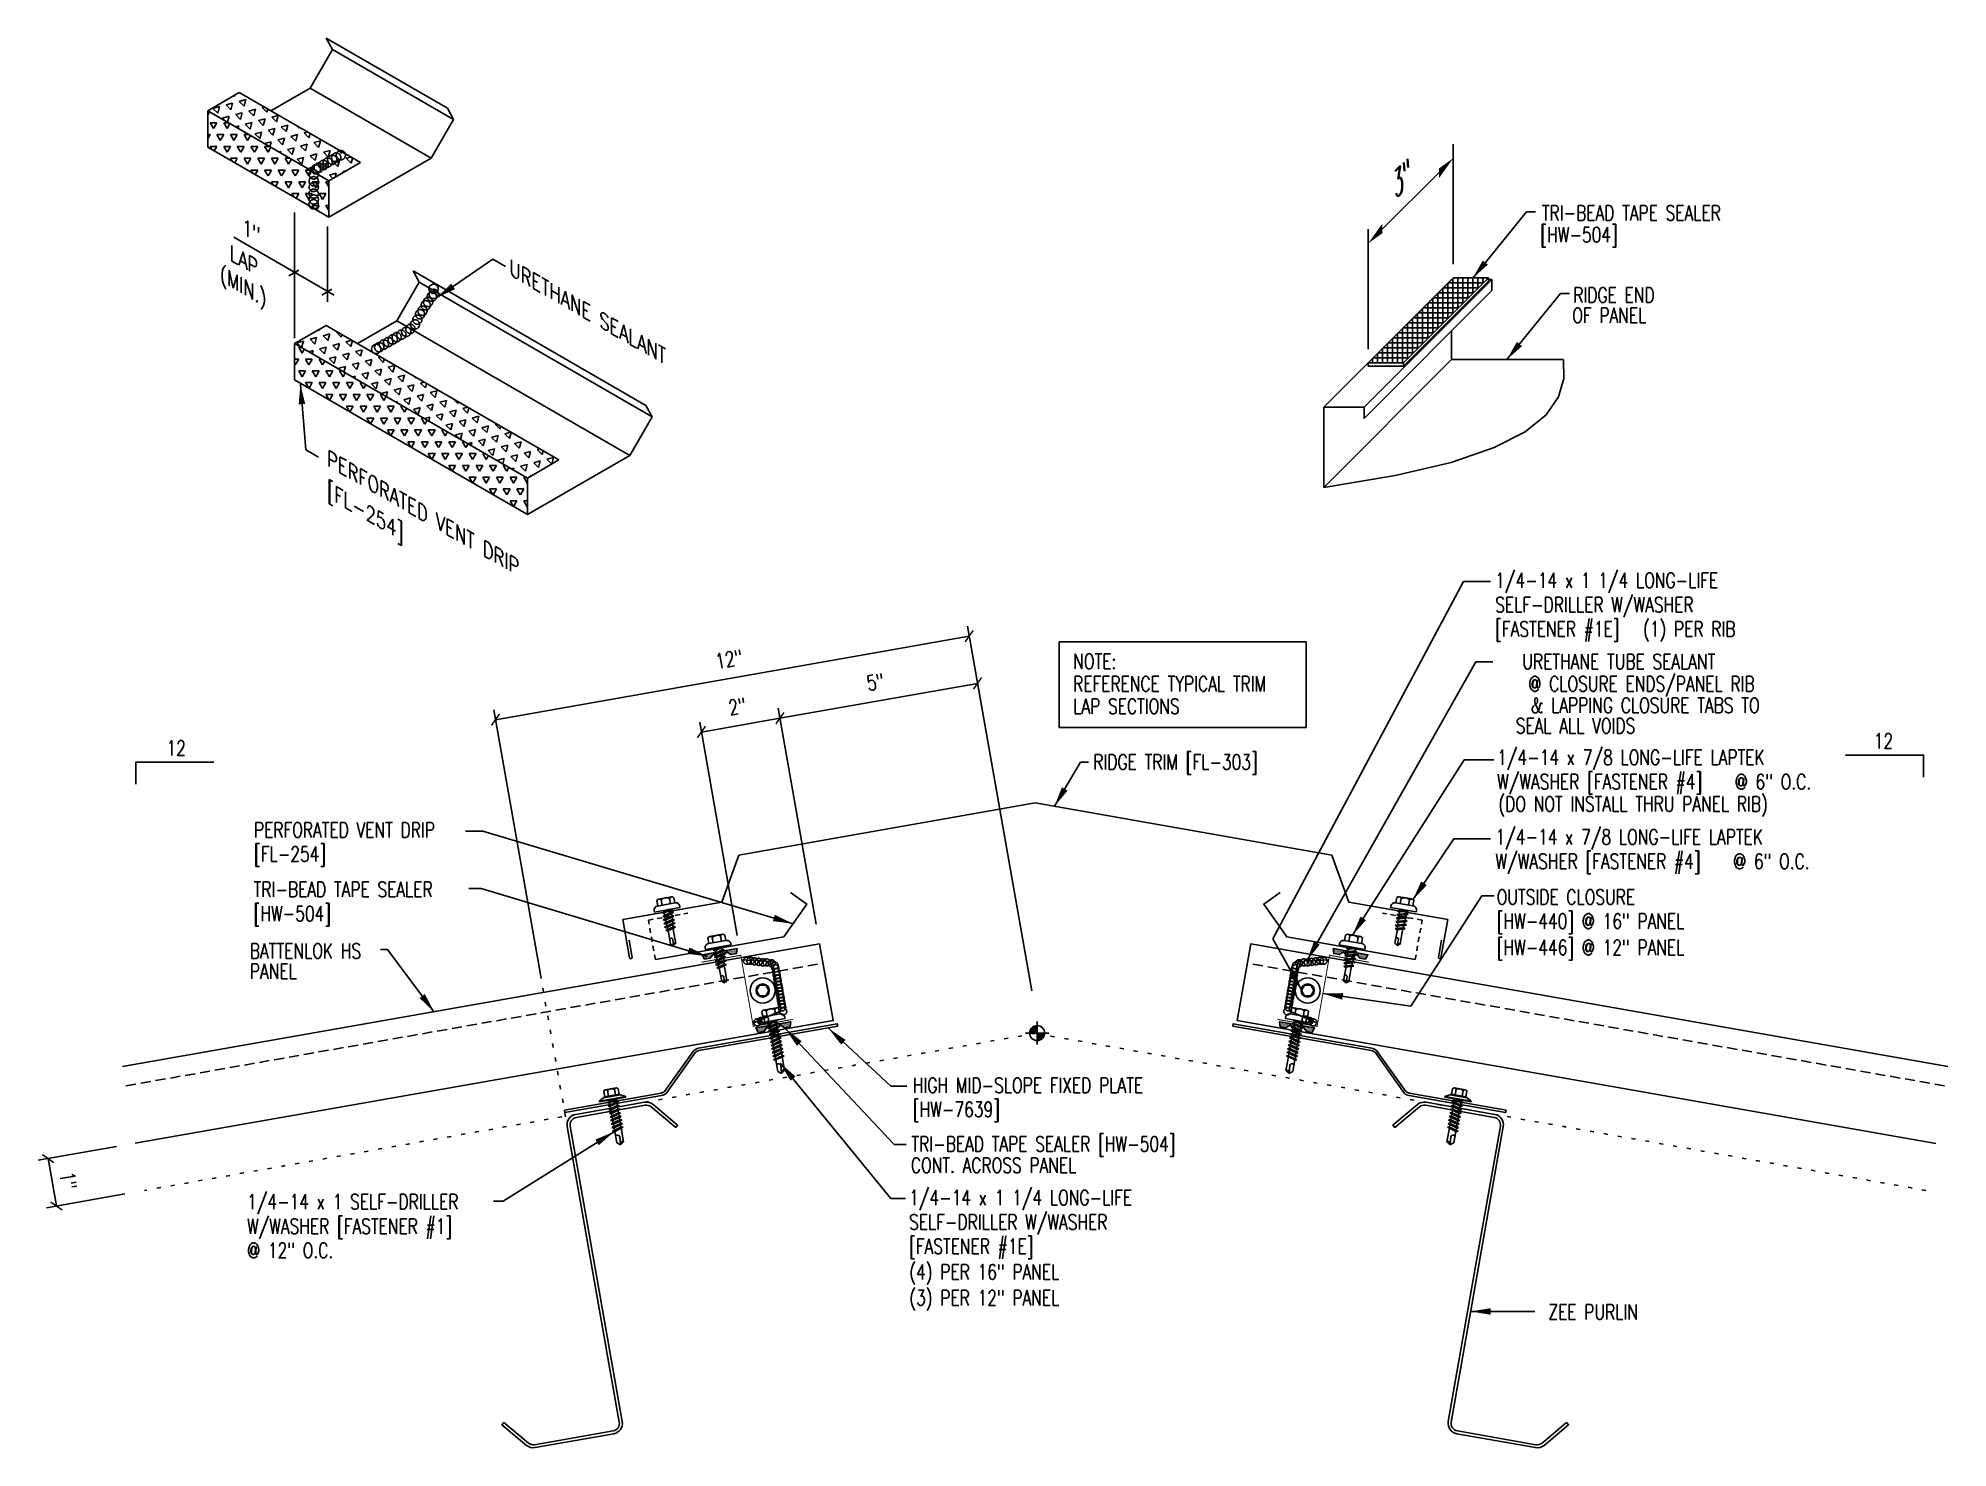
# Model space of a CAD drawing. Header units: inches. Extents: x -2 to 189, y 13 to 99.
# Drawn here: x -1.68 to 45.9, y 13.15 to 48.27 of the extents above; entities outside this region: 3.
import ezdxf
from ezdxf.enums import TextEntityAlignment as Align

# ---------------------------------------------------------------- set-up
doc = ezdxf.new("R2010")
doc.units = ezdxf.units.IN
doc.header["$MEASUREMENT"] = 0
for name, pattern in [('CENTER2', [1.125, 0.75, -0.125, 0.125, -0.125]), ('DASH2', [0.1875, 0.125, -0.0625]), ('DOT', [0.25, 0, -0.25]), ('HIDDEN2', [0.1875, 0.125, -0.0625])]:
    doc.linetypes.add(name, pattern=pattern)
for name, color, linetype in [('ANNTEXT', 2, 'Continuous'), ('CLO', 3, 'Continuous'), ('DIM', 2, 'Continuous'), ('FASTENER', 9, 'Continuous'), ('MARK', 1, 'Continuous'), ('PANEL', 11, 'Continuous'), ('PURLIN', 1, 'Continuous'), ('SEALANT', 253, 'CENTER2'), ('SECTION', 11, 'Continuous'), ('STLA', 12, 'Continuous'), ('TAPE', 8, 'Continuous'), ('TEXT', 2, 'Continuous'), ('TEXT1', 7, 'Continuous'), ('TRIM', 6, 'Continuous')]:
    doc.layers.add(name, color=color, linetype=linetype)
doc.styles.add('DIMTEXT', font='romans.shx', dxfattribs={"width": 0.75})
doc.styles.add('ROMANS', font='ROMANS.SHX', dxfattribs={"width": 0.75, "height": 0.5})
doc.styles.add('TEXT1', font='ROMANS.shx', dxfattribs={"width": 0.75, "height": 0.375})
doc.dimstyles.new('DETAIL', dxfattribs={"dimscale": 4, "dimtxt": 0.375, "dimasz": 0.0625, "dimexe": 0.0625, "dimexo": 0.125, "dimgap": 0.0625, "dimtad": 1, "dimdec": 4, "dimzin": 3, "dimdsep": 46, "dimlunit": 4, "dimtxsty": 'TEXT1', "dimblk": 'ARCHTICK', "dimcen": 0.0625, "dimclrd": 7, "dimclre": 7, "dimclrt": 2, "dimadec": 0, "dimazin": 0, "dimtfac": 0.59375, "dimtdec": 4, "dimtmove": 0, "dimatfit": 3, "dimfxl": 0, "dimfrac": 2, "dimtolj": 1, "dimtzin": 3, "dimarcsym": 0})
doc.dimstyles.new('DETAIL$7', dxfattribs={"dimscale": 4, "dimtxt": 0.375, "dimasz": 0.125, "dimexe": 0.0625, "dimexo": 0.125, "dimgap": 0.0625, "dimtad": 1, "dimdec": 4, "dimzin": 3, "dimdsep": 46, "dimlunit": 4, "dimtxsty": 'TEXT1', "dimblk": 'ARCHTICK', "dimcen": 0.0625, "dimclrd": 7, "dimclre": 7, "dimclrt": 2, "dimadec": 0, "dimazin": 0, "dimtfac": 0.59375, "dimtdec": 4, "dimtmove": 0, "dimatfit": 3, "dimfxl": 0, "dimfrac": 2, "dimtolj": 1, "dimtzin": 3, "dimarcsym": 0})
pattern_1 = [(60, (-34.53393, 16.29117), (-0.169945, 0.2943533), [0.169945, -0.169945]), (120, (-34.53393, 16.29117), (-0.3398899, 2e-10), [0.169945, -0.169945]), (0, (-34.6189, 16.43835), (0.169945, 0.2943533), [0.169945, -0.169945])]
pattern_2 = [(75, (-34.53393, 16.29117), (-0.2403385, 0.2403385), [0.169945, -0.169945]), (135, (-34.53393, 16.29117), (-0.3283084, -0.08797), [0.169945, -0.169945]), (15, (-34.6541, 16.41134), (0.08797, 0.3283084), [0.169945, -0.169945])]

msp = doc.modelspace()

# ---------------------------------------------------------------- texts
at = {"color": 2, "insert": (-0.93534, 19.81034), "char_height": 0.375, "attachment_point": 5, "rotation": 279.971795, "style": 'TEXT1'}
msp.add_mtext('\\A1;1"', dxfattribs=at)
at = {"layer": 'ANNTEXT', "insert": (90.66178, 99.27395), "char_height": 0.72, "attachment_point": 4, "rotation": 10}
msp.add_mtext('\\A1;  ', dxfattribs=at)
at = {"layer": 'ANNTEXT', "char_height": 0.375, "attachment_point": 4, "rotation": 10, "style": 'DIMTEXT'}
for insert in [(188.0579, 71.6294), (188.52889, 71.68564)]:
    msp.add_mtext('\\A1;  ', dxfattribs=dict(at, insert=insert))
at = {"layer": 'DIM', "style": 'ROMANS', "oblique": 330}
for s, p in [('1"', (3.40155, 43.40711)), ('LAP', (3.09427, 42.75079))]:
    msp.add_text(s, height=0.338437, rotation=330, dxfattribs=at).set_placement(p)
msp.add_text('(MIN.)', height=0.338437, rotation=330, dxfattribs=at).set_placement((3.51337, 42.04532), align=Align.MIDDLE_CENTER)
at = {"layer": 'TEXT', "style": 'TEXT1', "width": 0.75}
for s, p in [('TRI-BEAD TAPE SEALER', (35.7872, 43.73456)), ('[HW-504]', (35.75085, 43.19108)), ('RIDGE END ', (36.57253, 41.68657)), ('OF PANEL', (36.54689, 41.18054)), ('RIDGE TRIM [FL-303]', (24.61056, 30.05384)), ('(DO NOT INSTALL THRU PANEL RIB)', (34.70572, 29.00762)), ('OUTSIDE CLOSURE', (34.66331, 26.68861)), ('[HW-440] @ 16" PANEL', (34.66331, 26.08861)), ('BATTENLOK HS', (3.59279, 25.34745)), ('[HW-446] @ 12" PANEL', (34.66331, 25.43157)), ('PANEL', (3.59279, 24.83969)), ('HIGH MID-SLOPE FIXED PLATE', (20.11406, 21.99869)), ('[HW-7639]', (20.11406, 21.39869)), ('TRI-BEAD TAPE SEALER [HW-504]', (20.07827, 20.53728)), ('CONT. ACROSS PANEL', (20.06541, 20.00727)), ('(4) PER 16" PANEL', (20.02667, 17.34868)), ('(3) PER 12" PANEL', (20.02667, 16.70338))]:
    msp.add_text(s, height=0.375, dxfattribs=at).set_placement(p)
at = {"layer": 'TEXT', "style": 'ROMANS', "oblique": 330}
for s, height, p in [('URETHANE SEALANT', 0.3449189, (10.05955, 42.38305)), ('PERFORATED VENT DRIP', 0.3449189, (5.51663, 37.63395)), ('[FL-254]', 0.344919, (5.51663, 36.83921))]:
    msp.add_text(s, height=height, rotation=330, dxfattribs=at).set_placement(p)
at = {"layer": 'TEXT', "style": 'TEXT1', "width": 0.75}
for s, p in [('URETHANE TUBE SEALANT', (40.11188, 32.55716)), ('@ CLOSURE ENDS/PANEL RIB', (41.09212, 32.00095)), ('& LAPPING CLOSURE TABS TO', (41.21393, 31.46662)), ('SEAL ALL VOIDS', (38.11579, 30.95478)), ('ZEE PURLIN', (38.18205, 16.34791))]:
    msp.add_text(s, height=0.375, dxfattribs=at).set_placement(p, align=Align.RIGHT)
at = {"layer": 'TEXT1', "color": 2, "style": 'ROMANS', "oblique": 40, "width": 0.75}
msp.add_text('3"', height=0.5, rotation=45, dxfattribs=at).set_placement((32.13141, 44.25655))

# ---------------------------------------------------------------- blocks, each defined once
blk = doc.blocks.new('_ArchTick')
at = {"color": 0, "linetype": 'ByBlock', "const_width": 0.15}
blk.add_lwpolyline([(-0.5, -0.5), (0.5, 0.5)], dxfattribs=at)
blk = doc.blocks.new('*D16')
at = {"layer": 'DEFPOINTS', "color": 0}
for p in [(21.516, 33.376), (10.919, 24.457), (23.162, 24.046)]:
    blk.add_point(p, dxfattribs=at)
at = {"layer": 'DIM', "color": 7, "lineweight": -2}
for p, q in [((9.713, 31.295), (21.516, 33.376)), ((23.075, 24.538), (21.473, 33.622)), ((10.832, 24.949), (9.669, 31.541))]:
    blk.add_line(p, q, dxfattribs=at)
at = {"layer": 'DIM', "color": 7, "lineweight": -2, "xscale": 0.25, "yscale": 0.25, "zscale": 0.25}
for p, rotation in [((21.516, 33.376), 10), ((9.713, 31.295), 190)]:
    blk.add_blockref('_ArchTick', p, dxfattribs=dict(at, rotation=rotation))
at = {"layer": 'DIM', "color": 2, "insert": (15.532, 32.802), "char_height": 0.375, "attachment_point": 5, "rotation": 10, "style": 'TEXT1'}
blk.add_mtext('\\A1;12"', dxfattribs=at)
blk = doc.blocks.new('*D17')
at = {"layer": 'DEFPOINTS', "color": 0}
for p in [(21.724, 32.201), (17.791, 25.711), (23.162, 24.046)]:
    blk.add_point(p, dxfattribs=at)
at = {"layer": 'DIM', "color": 7, "lineweight": -2}
for p, q in [((23.075, 24.538), (21.68, 32.447)), ((16.8, 31.332), (21.724, 32.201)), ((17.704, 26.203), (16.756, 31.579))]:
    blk.add_line(p, q, dxfattribs=at)
at = {"layer": 'DIM', "color": 7, "lineweight": -2, "xscale": 0.25, "yscale": 0.25, "zscale": 0.25}
for p, rotation in [((21.724, 32.201), 10), ((16.8, 31.332), 190)]:
    blk.add_blockref('_ArchTick', p, dxfattribs=dict(at, rotation=rotation))
at = {"layer": 'DIM', "color": 2, "insert": (19.18, 32.233), "char_height": 0.375, "attachment_point": 5, "rotation": 10, "style": 'TEXT1'}
blk.add_mtext('\\A1;5"', dxfattribs=at)
blk = doc.blocks.new('*X7')
at = {"color": 0}
for p, q in [((-0.434, 0.135), (-0.434, 0.135)), ((-0.434, 0.123), (-0.434, 0.123)), ((-0.422, 0.141), (-0.422, 0.141)), ((-0.422, 0.129), (-0.422, 0.129)), ((-0.422, 0.117), (-0.422, 0.117)), ((-0.422, 0.105), (-0.422, 0.105)), ((-0.422, 0.094), (-0.422, 0.094)), ((-0.422, 0.082), (-0.422, 0.082)), ((-0.41, 0.135), (-0.41, 0.135)), ((-0.41, 0.123), (-0.41, 0.123)), ((-0.41, 0.111), (-0.41, 0.111)), ((-0.41, 0.1), (-0.41, 0.1)), ((-0.41, 0.088), (-0.41, 0.088)), ((-0.41, 0.076), (-0.41, 0.076)), ((-0.41, 0.064), (-0.41, 0.064)), ((-0.41, 0.053), (-0.41, 0.053)), ((-0.41, 0.041), (-0.41, 0.041)), ((-0.398, 0.141), (-0.398, 0.141)), ((-0.398, 0.129), (-0.398, 0.129)), ((-0.398, 0.117), (-0.398, 0.117)), ((-0.398, 0.105), (-0.398, 0.105)), ((-0.398, 0.094), (-0.398, 0.094)), ((-0.398, 0.082), (-0.398, 0.082)), ((-0.398, 0.07), (-0.398, 0.07)), ((-0.398, 0.059), (-0.398, 0.059)), ((-0.398, 0.047), (-0.398, 0.047)), ((-0.398, 0.035), (-0.398, 0.035)), ((-0.398, 0.023), (-0.398, 0.023)), ((-0.387, 0.135), (-0.387, 0.135)), ((-0.387, 0.123), (-0.387, 0.123)), ((-0.387, 0.111), (-0.387, 0.111)), ((-0.387, 0.1), (-0.387, 0.1)), ((-0.387, 0.088), (-0.387, 0.088)), ((-0.387, 0.076), (-0.387, 0.076)), ((-0.387, 0.064), (-0.387, 0.064)), ((-0.387, 0.053), (-0.387, 0.053)), ((-0.387, 0.041), (-0.387, 0.041)), ((-0.387, 0.029), (-0.387, 0.029)), ((-0.375, 0.141), (-0.375, 0.141)), ((-0.375, 0.129), (-0.375, 0.129)), ((-0.375, 0.117), (-0.375, 0.117)), ((-0.375, 0.105), (-0.375, 0.105)), ((-0.375, 0.094), (-0.375, 0.094)), ((-0.375, 0.082), (-0.375, 0.082)), ((-0.375, 0.07), (-0.375, 0.07)), ((-0.375, 0.059), (-0.375, 0.059)), ((-0.375, 0.047), (-0.375, 0.047)), ((-0.375, 0.035), (-0.375, 0.035)), ((-0.375, 0.023), (-0.375, 0.023)), ((-0.363, 0.135), (-0.363, 0.135)), ((-0.363, 0.123), (-0.363, 0.123)), ((-0.363, 0.111), (-0.363, 0.111)), ((-0.363, 0.1), (-0.363, 0.1)), ((-0.363, 0.088), (-0.363, 0.088)), ((-0.363, 0.076), (-0.363, 0.076)), ((-0.363, 0.064), (-0.363, 0.064)), ((-0.363, 0.053), (-0.363, 0.053)), ((-0.363, 0.041), (-0.363, 0.041)), ((-0.363, 0.029), (-0.363, 0.029)), ((-0.352, 0.141), (-0.352, 0.141)), ((-0.352, 0.129), (-0.352, 0.129)), ((-0.352, 0.117), (-0.352, 0.117)), ((-0.352, 0.105), (-0.352, 0.105)), ((-0.352, 0.094), (-0.352, 0.094)), ((-0.352, 0.082), (-0.352, 0.082)), ((-0.352, 0.07), (-0.352, 0.07)), ((-0.352, 0.059), (-0.352, 0.059)), ((-0.352, 0.047), (-0.352, 0.047)), ((-0.352, 0.035), (-0.352, 0.035)), ((-0.352, 0.023), (-0.352, 0.023)), ((-0.34, 0.135), (-0.34, 0.135)), ((-0.34, 0.123), (-0.34, 0.123)), ((-0.34, 0.111), (-0.34, 0.111)), ((-0.34, 0.1), (-0.34, 0.1)), ((-0.34, 0.088), (-0.34, 0.088)), ((-0.34, 0.076), (-0.34, 0.076)), ((-0.34, 0.064), (-0.34, 0.064)), ((-0.34, 0.053), (-0.34, 0.053)), ((-0.34, 0.041), (-0.34, 0.041)), ((-0.34, 0.029), (-0.34, 0.029)), ((-0.328, 0.141), (-0.328, 0.141)), ((-0.328, 0.129), (-0.328, 0.129)), ((-0.328, 0.117), (-0.328, 0.117)), ((-0.328, 0.105), (-0.328, 0.105)), ((-0.328, 0.094), (-0.328, 0.094)), ((-0.328, 0.082), (-0.328, 0.082)), ((-0.328, 0.07), (-0.328, 0.07)), ((-0.328, 0.059), (-0.328, 0.059)), ((-0.328, 0.047), (-0.328, 0.047)), ((-0.328, 0.035), (-0.328, 0.035)), ((-0.328, 0.023), (-0.328, 0.023)), ((-0.316, 0.135), (-0.316, 0.135)), ((-0.316, 0.123), (-0.316, 0.123)), ((-0.316, 0.111), (-0.316, 0.111)), ((-0.316, 0.1), (-0.316, 0.1)), ((-0.316, 0.088), (-0.316, 0.088)), ((-0.316, 0.076), (-0.316, 0.076)), ((-0.316, 0.064), (-0.316, 0.064)), ((-0.316, 0.053), (-0.316, 0.053)), ((-0.316, 0.041), (-0.316, 0.041)), ((-0.316, 0.029), (-0.316, 0.029)), ((-0.305, 0.141), (-0.305, 0.141)), ((-0.305, 0.129), (-0.305, 0.129)), ((-0.305, 0.117), (-0.305, 0.117)), ((-0.305, 0.105), (-0.305, 0.105)), ((-0.305, 0.094), (-0.305, 0.094)), ((-0.305, 0.082), (-0.305, 0.082)), ((-0.305, 0.07), (-0.305, 0.07)), ((-0.305, 0.059), (-0.305, 0.059)), ((-0.305, 0.047), (-0.305, 0.047)), ((-0.305, 0.035), (-0.305, 0.035)), ((-0.305, 0.023), (-0.305, 0.023)), ((-0.293, 0.135), (-0.293, 0.135)), ((-0.293, 0.123), (-0.293, 0.123)), ((-0.293, 0.111), (-0.293, 0.111)), ((-0.293, 0.1), (-0.293, 0.1)), ((-0.293, 0.088), (-0.293, 0.088)), ((-0.293, 0.076), (-0.293, 0.076)), ((-0.293, 0.064), (-0.293, 0.064)), ((-0.293, 0.053), (-0.293, 0.053)), ((-0.293, 0.041), (-0.293, 0.041)), ((-0.293, 0.029), (-0.293, 0.029)), ((-0.281, 0.141), (-0.281, 0.141)), ((-0.281, 0.129), (-0.281, 0.129)), ((-0.281, 0.117), (-0.281, 0.117)), ((-0.281, 0.105), (-0.281, 0.105)), ((-0.281, 0.094), (-0.281, 0.094)), ((-0.281, 0.082), (-0.281, 0.082)), ((-0.281, 0.07), (-0.281, 0.07)), ((-0.281, 0.059), (-0.281, 0.059)), ((-0.281, 0.047), (-0.281, 0.047)), ((-0.281, 0.035), (-0.281, 0.035)), ((-0.281, 0.023), (-0.281, 0.023)), ((-0.27, 0.135), (-0.27, 0.135)), ((-0.27, 0.123), (-0.27, 0.123)), ((-0.27, 0.111), (-0.27, 0.111)), ((-0.27, 0.1), (-0.27, 0.1)), ((-0.27, 0.088), (-0.27, 0.088)), ((-0.27, 0.076), (-0.27, 0.076)), ((-0.27, 0.064), (-0.27, 0.064)), ((-0.27, 0.053), (-0.27, 0.053)), ((-0.27, 0.041), (-0.27, 0.041)), ((-0.27, 0.029), (-0.27, 0.029)), ((-0.258, 0.141), (-0.258, 0.141)), ((-0.258, 0.129), (-0.258, 0.129)), ((-0.258, 0.117), (-0.258, 0.117)), ((-0.258, 0.105), (-0.258, 0.105)), ((-0.258, 0.094), (-0.258, 0.094)), ((-0.258, 0.082), (-0.258, 0.082)), ((-0.258, 0.07), (-0.258, 0.07)), ((-0.258, 0.059), (-0.258, 0.059)), ((-0.258, 0.047), (-0.258, 0.047)), ((-0.258, 0.035), (-0.258, 0.035)), ((-0.258, 0.023), (-0.258, 0.023)), ((-0.246, 0.135), (-0.246, 0.135)), ((-0.246, 0.123), (-0.246, 0.123)), ((-0.246, 0.111), (-0.246, 0.111)), ((-0.246, 0.1), (-0.246, 0.1)), ((-0.246, 0.088), (-0.246, 0.088)), ((-0.246, 0.076), (-0.246, 0.076)), ((-0.246, 0.064), (-0.246, 0.064)), ((-0.246, 0.053), (-0.246, 0.053)), ((-0.246, 0.041), (-0.246, 0.041)), ((-0.234, 0.141), (-0.234, 0.141)), ((-0.234, 0.129), (-0.234, 0.129)), ((-0.234, 0.117), (-0.234, 0.117)), ((-0.234, 0.105), (-0.234, 0.105)), ((-0.234, 0.094), (-0.234, 0.094)), ((-0.234, 0.082), (-0.234, 0.082)), ((-0.234, 0.07), (-0.234, 0.07)), ((-0.234, 0.059), (-0.234, 0.059)), ((-0.234, 0.047), (-0.234, 0.047)), ((-0.223, 0.135), (-0.223, 0.135)), ((-0.223, 0.123), (-0.223, 0.123)), ((-0.223, 0.111), (-0.223, 0.111)), ((-0.223, 0.1), (-0.223, 0.1)), ((-0.223, 0.088), (-0.223, 0.088)), ((-0.223, 0.076), (-0.223, 0.076)), ((-0.223, 0.064), (-0.223, 0.064)), ((-0.211, 0.141), (-0.211, 0.141)), ((-0.211, 0.129), (-0.211, 0.129)), ((-0.211, 0.117), (-0.211, 0.117)), ((-0.211, 0.105), (-0.211, 0.105)), ((-0.211, 0.094), (-0.211, 0.094)), ((-0.211, 0.082), (-0.211, 0.082)), ((-0.211, 0.07), (-0.211, 0.07)), ((-0.199, 0.135), (-0.199, 0.135)), ((-0.199, 0.123), (-0.199, 0.123)), ((-0.199, 0.111), (-0.199, 0.111)), ((-0.199, 0.1), (-0.199, 0.1)), ((-0.199, 0.088), (-0.199, 0.088)), ((-0.188, 0.141), (-0.188, 0.141)), ((-0.188, 0.129), (-0.188, 0.129)), ((-0.188, 0.117), (-0.188, 0.117)), ((-0.188, 0.105), (-0.188, 0.105)), ((-0.188, 0.094), (-0.188, 0.094)), ((-0.176, 0.135), (-0.176, 0.135)), ((-0.176, 0.123), (-0.176, 0.123)), ((-0.176, 0.111), (-0.176, 0.111)), ((-0.164, 0.141), (-0.164, 0.141)), ((-0.164, 0.129), (-0.164, 0.129)), ((-0.164, 0.117), (-0.164, 0.117)), ((-0.164, 0.105), (-0.164, 0.105)), ((-0.152, 0.135), (-0.152, 0.135)), ((-0.152, 0.123), (-0.152, 0.123)), ((-0.152, 0.111), (-0.152, 0.111)), ((-0.152, 0.1), (-0.152, 0.1)), ((-0.141, 0.141), (-0.141, 0.141)), ((-0.141, 0.129), (-0.141, 0.129)), ((-0.141, 0.117), (-0.141, 0.117)), ((-0.141, 0.105), (-0.141, 0.105)), ((-0.141, 0.094), (-0.141, 0.094)), ((-0.141, 0.082), (-0.141, 0.082)), ((-0.129, 0.135), (-0.129, 0.135)), ((-0.129, 0.123), (-0.129, 0.123)), ((-0.129, 0.111), (-0.129, 0.111)), ((-0.129, 0.1), (-0.129, 0.1)), ((-0.129, 0.088), (-0.129, 0.088)), ((-0.129, 0.076), (-0.129, 0.076)), ((-0.117, 0.141), (-0.117, 0.141)), ((-0.117, 0.129), (-0.117, 0.129)), ((-0.117, 0.117), (-0.117, 0.117)), ((-0.117, 0.105), (-0.117, 0.105)), ((-0.117, 0.094), (-0.117, 0.094)), ((-0.117, 0.082), (-0.117, 0.082)), ((-0.117, 0.07), (-0.117, 0.07)), ((-0.117, 0.059), (-0.117, 0.059)), ((-0.105, 0.135), (-0.105, 0.135)), ((-0.105, 0.123), (-0.105, 0.123)), ((-0.105, 0.111), (-0.105, 0.111)), ((-0.105, 0.1), (-0.105, 0.1)), ((-0.105, 0.088), (-0.105, 0.088)), ((-0.105, 0.076), (-0.105, 0.076)), ((-0.105, 0.064), (-0.105, 0.064)), ((-0.105, 0.053), (-0.105, 0.053)), ((-0.094, 0.141), (-0.094, 0.141)), ((-0.094, 0.129), (-0.094, 0.129)), ((-0.094, 0.117), (-0.094, 0.117)), ((-0.094, 0.105), (-0.094, 0.105)), ((-0.094, 0.094), (-0.094, 0.094)), ((-0.094, 0.082), (-0.094, 0.082)), ((-0.094, 0.07), (-0.094, 0.07)), ((-0.094, 0.059), (-0.094, 0.059)), ((-0.094, 0.047), (-0.094, 0.047)), ((-0.094, 0.035), (-0.094, 0.035)), ((-0.082, 0.135), (-0.082, 0.135)), ((-0.082, 0.123), (-0.082, 0.123)), ((-0.082, 0.111), (-0.082, 0.111)), ((-0.082, 0.1), (-0.082, 0.1)), ((-0.082, 0.088), (-0.082, 0.088)), ((-0.082, 0.076), (-0.082, 0.076)), ((-0.082, 0.064), (-0.082, 0.064)), ((-0.082, 0.053), (-0.082, 0.053)), ((-0.082, 0.041), (-0.082, 0.041)), ((-0.082, 0.029), (-0.082, 0.029)), ((-0.07, 0.141), (-0.07, 0.141)), ((-0.07, 0.129), (-0.07, 0.129)), ((-0.07, 0.117), (-0.07, 0.117)), ((-0.07, 0.105), (-0.07, 0.105)), ((-0.07, 0.094), (-0.07, 0.094)), ((-0.07, 0.082), (-0.07, 0.082)), ((-0.07, 0.07), (-0.07, 0.07)), ((-0.07, 0.059), (-0.07, 0.059)), ((-0.07, 0.047), (-0.07, 0.047)), ((-0.07, 0.035), (-0.07, 0.035)), ((-0.07, 0.023), (-0.07, 0.023)), ((-0.059, 0.135), (-0.059, 0.135)), ((-0.059, 0.123), (-0.059, 0.123)), ((-0.059, 0.111), (-0.059, 0.111)), ((-0.059, 0.1), (-0.059, 0.1)), ((-0.059, 0.088), (-0.059, 0.088)), ((-0.059, 0.076), (-0.059, 0.076)), ((-0.059, 0.064), (-0.059, 0.064)), ((-0.059, 0.053), (-0.059, 0.053)), ((-0.059, 0.041), (-0.059, 0.041)), ((-0.059, 0.029), (-0.059, 0.029)), ((-0.047, 0.141), (-0.047, 0.141)), ((-0.047, 0.129), (-0.047, 0.129)), ((-0.047, 0.117), (-0.047, 0.117)), ((-0.047, 0.105), (-0.047, 0.105)), ((-0.047, 0.094), (-0.047, 0.094)), ((-0.047, 0.082), (-0.047, 0.082)), ((-0.047, 0.07), (-0.047, 0.07)), ((-0.047, 0.059), (-0.047, 0.059)), ((-0.047, 0.047), (-0.047, 0.047)), ((-0.047, 0.035), (-0.047, 0.035)), ((-0.047, 0.023), (-0.047, 0.023)), ((-0.035, 0.135), (-0.035, 0.135)), ((-0.035, 0.123), (-0.035, 0.123)), ((-0.035, 0.111), (-0.035, 0.111)), ((-0.035, 0.1), (-0.035, 0.1)), ((-0.035, 0.088), (-0.035, 0.088)), ((-0.035, 0.076), (-0.035, 0.076)), ((-0.035, 0.064), (-0.035, 0.064)), ((-0.035, 0.053), (-0.035, 0.053)), ((-0.035, 0.041), (-0.035, 0.041)), ((-0.035, 0.029), (-0.035, 0.029)), ((-0.023, 0.141), (-0.023, 0.141)), ((-0.023, 0.129), (-0.023, 0.129)), ((-0.023, 0.117), (-0.023, 0.117)), ((-0.023, 0.105), (-0.023, 0.105)), ((-0.023, 0.094), (-0.023, 0.094)), ((-0.023, 0.082), (-0.023, 0.082)), ((-0.023, 0.07), (-0.023, 0.07)), ((-0.023, 0.059), (-0.023, 0.059)), ((-0.023, 0.047), (-0.023, 0.047)), ((-0.023, 0.035), (-0.023, 0.035)), ((-0.023, 0.023), (-0.023, 0.023)), ((-0.012, 0.135), (-0.012, 0.135)), ((-0.012, 0.123), (-0.012, 0.123)), ((-0.012, 0.111), (-0.012, 0.111)), ((-0.012, 0.1), (-0.012, 0.1)), ((-0.012, 0.088), (-0.012, 0.088)), ((-0.012, 0.076), (-0.012, 0.076)), ((-0.012, 0.064), (-0.012, 0.064)), ((-0.012, 0.053), (-0.012, 0.053)), ((-0.012, 0.041), (-0.012, 0.041)), ((-0.012, 0.029), (-0.012, 0.029)), ((0, 0.141), (0, 0.141)), ((0, 0.129), (0, 0.129)), ((0, 0.117), (0, 0.117)), ((0, 0.105), (0, 0.105)), ((0, 0.094), (0, 0.094)), ((0, 0.082), (0, 0.082)), ((0, 0.07), (0, 0.07)), ((0, 0.059), (0, 0.059)), ((0, 0.047), (0, 0.047)), ((0, 0.035), (0, 0.035)), ((0, 0.023), (0, 0.023)), ((0.012, 0.135), (0.012, 0.135)), ((0.012, 0.123), (0.012, 0.123)), ((0.012, 0.111), (0.012, 0.111)), ((0.012, 0.1), (0.012, 0.1)), ((0.012, 0.088), (0.012, 0.088)), ((0.012, 0.076), (0.012, 0.076)), ((0.012, 0.064), (0.012, 0.064)), ((0.012, 0.053), (0.012, 0.053)), ((0.012, 0.041), (0.012, 0.041)), ((0.012, 0.029), (0.012, 0.029)), ((0.023, 0.141), (0.023, 0.141)), ((0.023, 0.129), (0.023, 0.129)), ((0.023, 0.117), (0.023, 0.117)), ((0.023, 0.105), (0.023, 0.105)), ((0.023, 0.094), (0.023, 0.094)), ((0.023, 0.082), (0.023, 0.082)), ((0.023, 0.07), (0.023, 0.07)), ((0.023, 0.059), (0.023, 0.059)), ((0.023, 0.047), (0.023, 0.047)), ((0.023, 0.035), (0.023, 0.035)), ((0.023, 0.023), (0.023, 0.023)), ((0.035, 0.135), (0.035, 0.135)), ((0.035, 0.123), (0.035, 0.123)), ((0.035, 0.111), (0.035, 0.111)), ((0.035, 0.1), (0.035, 0.1)), ((0.035, 0.088), (0.035, 0.088)), ((0.035, 0.076), (0.035, 0.076)), ((0.035, 0.064), (0.035, 0.064)), ((0.035, 0.053), (0.035, 0.053)), ((0.035, 0.041), (0.035, 0.041)), ((0.035, 0.029), (0.035, 0.029)), ((0.047, 0.141), (0.047, 0.141)), ((0.047, 0.129), (0.047, 0.129)), ((0.047, 0.117), (0.047, 0.117)), ((0.047, 0.105), (0.047, 0.105)), ((0.047, 0.094), (0.047, 0.094)), ((0.047, 0.082), (0.047, 0.082)), ((0.047, 0.07), (0.047, 0.07)), ((0.047, 0.059), (0.047, 0.059)), ((0.047, 0.047), (0.047, 0.047)), ((0.047, 0.035), (0.047, 0.035)), ((0.047, 0.023), (0.047, 0.023)), ((0.059, 0.135), (0.059, 0.135)), ((0.059, 0.123), (0.059, 0.123)), ((0.059, 0.111), (0.059, 0.111)), ((0.059, 0.1), (0.059, 0.1)), ((0.059, 0.088), (0.059, 0.088)), ((0.059, 0.076), (0.059, 0.076)), ((0.059, 0.064), (0.059, 0.064)), ((0.059, 0.053), (0.059, 0.053)), ((0.059, 0.041), (0.059, 0.041)), ((0.059, 0.029), (0.059, 0.029)), ((0.07, 0.141), (0.07, 0.141)), ((0.07, 0.129), (0.07, 0.129)), ((0.07, 0.117), (0.07, 0.117)), ((0.07, 0.105), (0.07, 0.105)), ((0.07, 0.094), (0.07, 0.094)), ((0.07, 0.082), (0.07, 0.082)), ((0.07, 0.07), (0.07, 0.07)), ((0.07, 0.059), (0.07, 0.059)), ((0.07, 0.047), (0.07, 0.047)), ((0.07, 0.035), (0.07, 0.035)), ((0.07, 0.023), (0.07, 0.023)), ((0.082, 0.135), (0.082, 0.135)), ((0.082, 0.123), (0.082, 0.123)), ((0.082, 0.111), (0.082, 0.111)), ((0.082, 0.1), (0.082, 0.1)), ((0.082, 0.088), (0.082, 0.088)), ((0.082, 0.076), (0.082, 0.076)), ((0.082, 0.064), (0.082, 0.064)), ((0.082, 0.053), (0.082, 0.053)), ((0.082, 0.041), (0.082, 0.041)), ((0.082, 0.029), (0.082, 0.029)), ((0.094, 0.141), (0.094, 0.141)), ((0.094, 0.129), (0.094, 0.129)), ((0.094, 0.117), (0.094, 0.117)), ((0.094, 0.105), (0.094, 0.105)), ((0.094, 0.094), (0.094, 0.094)), ((0.094, 0.082), (0.094, 0.082)), ((0.094, 0.07), (0.094, 0.07)), ((0.094, 0.059), (0.094, 0.059)), ((0.094, 0.047), (0.094, 0.047)), ((0.094, 0.035), (0.094, 0.035)), ((0.105, 0.135), (0.105, 0.135)), ((0.105, 0.123), (0.105, 0.123)), ((0.105, 0.111), (0.105, 0.111)), ((0.105, 0.1), (0.105, 0.1)), ((0.105, 0.088), (0.105, 0.088)), ((0.105, 0.076), (0.105, 0.076)), ((0.105, 0.064), (0.105, 0.064)), ((0.105, 0.053), (0.105, 0.053)), ((0.117, 0.141), (0.117, 0.141)), ((0.117, 0.129), (0.117, 0.129)), ((0.117, 0.117), (0.117, 0.117)), ((0.117, 0.105), (0.117, 0.105)), ((0.117, 0.094), (0.117, 0.094)), ((0.117, 0.082), (0.117, 0.082)), ((0.117, 0.07), (0.117, 0.07)), ((0.117, 0.059), (0.117, 0.059)), ((0.129, 0.135), (0.129, 0.135)), ((0.129, 0.123), (0.129, 0.123)), ((0.129, 0.111), (0.129, 0.111)), ((0.129, 0.1), (0.129, 0.1)), ((0.129, 0.088), (0.129, 0.088)), ((0.129, 0.076), (0.129, 0.076)), ((0.141, 0.141), (0.141, 0.141)), ((0.141, 0.129), (0.141, 0.129)), ((0.141, 0.117), (0.141, 0.117)), ((0.141, 0.105), (0.141, 0.105)), ((0.141, 0.094), (0.141, 0.094)), ((0.141, 0.082), (0.141, 0.082)), ((0.152, 0.135), (0.152, 0.135)), ((0.152, 0.123), (0.152, 0.123)), ((0.152, 0.111), (0.152, 0.111)), ((0.152, 0.1), (0.152, 0.1)), ((0.164, 0.141), (0.164, 0.141)), ((0.164, 0.129), (0.164, 0.129)), ((0.164, 0.117), (0.164, 0.117)), ((0.164, 0.105), (0.164, 0.105)), ((0.176, 0.135), (0.176, 0.135)), ((0.176, 0.123), (0.176, 0.123)), ((0.176, 0.111), (0.176, 0.111)), ((0.188, 0.141), (0.188, 0.141)), ((0.188, 0.129), (0.188, 0.129)), ((0.188, 0.117), (0.188, 0.117)), ((0.188, 0.105), (0.188, 0.105)), ((0.188, 0.094), (0.188, 0.094)), ((0.199, 0.135), (0.199, 0.135)), ((0.199, 0.123), (0.199, 0.123)), ((0.199, 0.111), (0.199, 0.111)), ((0.199, 0.1), (0.199, 0.1)), ((0.199, 0.088), (0.199, 0.088)), ((0.211, 0.141), (0.211, 0.141)), ((0.211, 0.129), (0.211, 0.129)), ((0.211, 0.117), (0.211, 0.117)), ((0.211, 0.105), (0.211, 0.105)), ((0.211, 0.094), (0.211, 0.094)), ((0.211, 0.082), (0.211, 0.082)), ((0.211, 0.07), (0.211, 0.07)), ((0.223, 0.135), (0.223, 0.135)), ((0.223, 0.123), (0.223, 0.123)), ((0.223, 0.111), (0.223, 0.111)), ((0.223, 0.1), (0.223, 0.1)), ((0.223, 0.088), (0.223, 0.088)), ((0.223, 0.076), (0.223, 0.076)), ((0.223, 0.064), (0.223, 0.064)), ((0.234, 0.141), (0.234, 0.141)), ((0.234, 0.129), (0.234, 0.129)), ((0.234, 0.117), (0.234, 0.117)), ((0.234, 0.105), (0.234, 0.105)), ((0.234, 0.094), (0.234, 0.094)), ((0.234, 0.082), (0.234, 0.082)), ((0.234, 0.07), (0.234, 0.07)), ((0.234, 0.059), (0.234, 0.059)), ((0.234, 0.047), (0.234, 0.047)), ((0.246, 0.135), (0.246, 0.135)), ((0.246, 0.123), (0.246, 0.123)), ((0.246, 0.111), (0.246, 0.111)), ((0.246, 0.1), (0.246, 0.1)), ((0.246, 0.088), (0.246, 0.088)), ((0.246, 0.076), (0.246, 0.076)), ((0.246, 0.064), (0.246, 0.064)), ((0.246, 0.053), (0.246, 0.053)), ((0.246, 0.041), (0.246, 0.041)), ((0.258, 0.141), (0.258, 0.141)), ((0.258, 0.129), (0.258, 0.129)), ((0.258, 0.117), (0.258, 0.117)), ((0.258, 0.105), (0.258, 0.105)), ((0.258, 0.094), (0.258, 0.094)), ((0.258, 0.082), (0.258, 0.082)), ((0.258, 0.07), (0.258, 0.07)), ((0.258, 0.059), (0.258, 0.059)), ((0.258, 0.047), (0.258, 0.047)), ((0.258, 0.035), (0.258, 0.035)), ((0.258, 0.023), (0.258, 0.023)), ((0.27, 0.135), (0.27, 0.135)), ((0.27, 0.123), (0.27, 0.123)), ((0.27, 0.111), (0.27, 0.111)), ((0.27, 0.1), (0.27, 0.1)), ((0.27, 0.088), (0.27, 0.088)), ((0.27, 0.076), (0.27, 0.076)), ((0.27, 0.064), (0.27, 0.064)), ((0.27, 0.053), (0.27, 0.053)), ((0.27, 0.041), (0.27, 0.041)), ((0.27, 0.029), (0.27, 0.029)), ((0.281, 0.141), (0.281, 0.141)), ((0.281, 0.129), (0.281, 0.129)), ((0.281, 0.117), (0.281, 0.117)), ((0.281, 0.105), (0.281, 0.105)), ((0.281, 0.094), (0.281, 0.094)), ((0.281, 0.082), (0.281, 0.082)), ((0.281, 0.07), (0.281, 0.07)), ((0.281, 0.059), (0.281, 0.059)), ((0.281, 0.047), (0.281, 0.047)), ((0.281, 0.035), (0.281, 0.035)), ((0.281, 0.023), (0.281, 0.023)), ((0.293, 0.135), (0.293, 0.135)), ((0.293, 0.123), (0.293, 0.123)), ((0.293, 0.111), (0.293, 0.111)), ((0.293, 0.1), (0.293, 0.1)), ((0.293, 0.088), (0.293, 0.088)), ((0.293, 0.076), (0.293, 0.076)), ((0.293, 0.064), (0.293, 0.064)), ((0.293, 0.053), (0.293, 0.053)), ((0.293, 0.041), (0.293, 0.041)), ((0.293, 0.029), (0.293, 0.029)), ((0.305, 0.141), (0.305, 0.141)), ((0.305, 0.129), (0.305, 0.129)), ((0.305, 0.117), (0.305, 0.117)), ((0.305, 0.105), (0.305, 0.105)), ((0.305, 0.094), (0.305, 0.094)), ((0.305, 0.082), (0.305, 0.082)), ((0.305, 0.07), (0.305, 0.07)), ((0.305, 0.059), (0.305, 0.059)), ((0.305, 0.047), (0.305, 0.047)), ((0.305, 0.035), (0.305, 0.035)), ((0.305, 0.023), (0.305, 0.023)), ((0.316, 0.135), (0.316, 0.135)), ((0.316, 0.123), (0.316, 0.123)), ((0.316, 0.111), (0.316, 0.111)), ((0.316, 0.1), (0.316, 0.1)), ((0.316, 0.088), (0.316, 0.088)), ((0.316, 0.076), (0.316, 0.076)), ((0.316, 0.064), (0.316, 0.064)), ((0.316, 0.053), (0.316, 0.053)), ((0.316, 0.041), (0.316, 0.041)), ((0.316, 0.029), (0.316, 0.029)), ((0.328, 0.141), (0.328, 0.141)), ((0.328, 0.129), (0.328, 0.129)), ((0.328, 0.117), (0.328, 0.117)), ((0.328, 0.105), (0.328, 0.105)), ((0.328, 0.094), (0.328, 0.094)), ((0.328, 0.082), (0.328, 0.082)), ((0.328, 0.07), (0.328, 0.07)), ((0.328, 0.059), (0.328, 0.059)), ((0.328, 0.047), (0.328, 0.047)), ((0.328, 0.035), (0.328, 0.035)), ((0.328, 0.023), (0.328, 0.023)), ((0.34, 0.135), (0.34, 0.135)), ((0.34, 0.123), (0.34, 0.123)), ((0.34, 0.111), (0.34, 0.111)), ((0.34, 0.1), (0.34, 0.1)), ((0.34, 0.088), (0.34, 0.088)), ((0.34, 0.076), (0.34, 0.076)), ((0.34, 0.064), (0.34, 0.064)), ((0.34, 0.053), (0.34, 0.053)), ((0.34, 0.041), (0.34, 0.041)), ((0.34, 0.029), (0.34, 0.029)), ((0.352, 0.141), (0.352, 0.141)), ((0.352, 0.129), (0.352, 0.129)), ((0.352, 0.117), (0.352, 0.117)), ((0.352, 0.105), (0.352, 0.105)), ((0.352, 0.094), (0.352, 0.094)), ((0.352, 0.082), (0.352, 0.082)), ((0.352, 0.07), (0.352, 0.07)), ((0.352, 0.059), (0.352, 0.059)), ((0.352, 0.047), (0.352, 0.047)), ((0.352, 0.035), (0.352, 0.035)), ((0.352, 0.023), (0.352, 0.023)), ((0.363, 0.135), (0.363, 0.135)), ((0.363, 0.123), (0.363, 0.123)), ((0.363, 0.111), (0.363, 0.111)), ((0.363, 0.1), (0.363, 0.1)), ((0.363, 0.088), (0.363, 0.088)), ((0.363, 0.076), (0.363, 0.076)), ((0.363, 0.064), (0.363, 0.064)), ((0.363, 0.053), (0.363, 0.053)), ((0.363, 0.041), (0.363, 0.041)), ((0.363, 0.029), (0.363, 0.029)), ((0.375, 0.141), (0.375, 0.141)), ((0.375, 0.129), (0.375, 0.129)), ((0.375, 0.117), (0.375, 0.117)), ((0.375, 0.105), (0.375, 0.105)), ((0.375, 0.094), (0.375, 0.094)), ((0.375, 0.082), (0.375, 0.082)), ((0.375, 0.07), (0.375, 0.07)), ((0.375, 0.059), (0.375, 0.059)), ((0.375, 0.047), (0.375, 0.047)), ((0.375, 0.035), (0.375, 0.035)), ((0.375, 0.023), (0.375, 0.023)), ((0.387, 0.135), (0.387, 0.135)), ((0.387, 0.123), (0.387, 0.123)), ((0.387, 0.111), (0.387, 0.111)), ((0.387, 0.1), (0.387, 0.1)), ((0.387, 0.088), (0.387, 0.088)), ((0.387, 0.076), (0.387, 0.076)), ((0.387, 0.064), (0.387, 0.064)), ((0.387, 0.053), (0.387, 0.053)), ((0.387, 0.041), (0.387, 0.041)), ((0.387, 0.029), (0.387, 0.029)), ((0.398, 0.141), (0.398, 0.141)), ((0.398, 0.129), (0.398, 0.129)), ((0.398, 0.117), (0.398, 0.117)), ((0.398, 0.105), (0.398, 0.105)), ((0.398, 0.094), (0.398, 0.094)), ((0.398, 0.082), (0.398, 0.082)), ((0.398, 0.07), (0.398, 0.07)), ((0.398, 0.059), (0.398, 0.059)), ((0.398, 0.047), (0.398, 0.047)), ((0.398, 0.035), (0.398, 0.035)), ((0.398, 0.023), (0.398, 0.023)), ((0.41, 0.135), (0.41, 0.135)), ((0.41, 0.123), (0.41, 0.123)), ((0.41, 0.111), (0.41, 0.111)), ((0.41, 0.1), (0.41, 0.1)), ((0.41, 0.088), (0.41, 0.088)), ((0.41, 0.076), (0.41, 0.076)), ((0.41, 0.064), (0.41, 0.064)), ((0.41, 0.053), (0.41, 0.053)), ((0.41, 0.041), (0.41, 0.041)), ((0.422, 0.141), (0.422, 0.141)), ((0.422, 0.129), (0.422, 0.129)), ((0.422, 0.117), (0.422, 0.117)), ((0.422, 0.105), (0.422, 0.105)), ((0.422, 0.094), (0.422, 0.094)), ((0.422, 0.082), (0.422, 0.082)), ((0.434, 0.135), (0.434, 0.135)), ((0.434, 0.123), (0.434, 0.123))]:
    blk.add_line(p, q, dxfattribs=at)
blk = doc.blocks.new('MB_DBTAP')
at = {"layer": 'TAPE', "color": 9}
blk.add_lwpolyline([(-0.403, 0.018), (-0.442, 0.141), (0.442, 0.141), (0.403, 0.018), (0.26, 0.018), (0.17, 0.109), (0.079, 0.018), (0, 0.018), (-0.079, 0.018), (-0.17, 0.109), (-0.26, 0.018)], close=True, dxfattribs=at)
at = {"layer": 'TAPE', "color": 251}
blk.add_blockref('*X7', (0, 0), dxfattribs=at)
blk = doc.blocks.new('MB_516W')
blk.add_lwpolyline([(-0.078, 0.135), (-0.156, 0), (-0.078, -0.135), (0.078, -0.135), (0.156, 0), (0.078, 0.135)], close=True)
for radius in [0.312, 0.166]:
    blk.add_circle((0, 0), radius)
blk = doc.blocks.new('A$C23AA14D5')
at = {"layer": 'CLO', "const_width": 0.0239}
blk.add_lwpolyline([(2.284, 0.187), (1.299, 0.014), (0.987, 1.785), (0.002, 1.611)], dxfattribs=at)
at = {"layer": 'CLO'}
blk.add_lwpolyline([(1.285, 0.094), (1.993, 0.397), (1.776, 1.628), (1.007, 1.67)], dxfattribs=at)
blk = doc.blocks.new('*D18')
at = {"layer": 'DEFPOINTS', "color": 0}
for p in [(16.8, 31.332), (17.791, 25.711), (15.825, 25.426)]:
    blk.add_point(p, dxfattribs=at)
at = {"layer": 'DIM', "color": 7, "lineweight": -2}
for p, q in [((17.704, 26.203), (16.756, 31.579)), ((15.738, 25.918), (14.801, 31.234)), ((14.844, 30.988), (16.8, 31.332))]:
    blk.add_line(p, q, dxfattribs=at)
at = {"layer": 'DIM', "color": 7, "lineweight": -2, "xscale": 0.25, "yscale": 0.25, "zscale": 0.25}
for p, rotation in [((16.8, 31.332), 10), ((14.844, 30.988), 190)]:
    blk.add_blockref('_ArchTick', p, dxfattribs=dict(at, rotation=rotation))
at = {"layer": 'DIM', "color": 2, "insert": (15.74, 31.626), "char_height": 0.375, "attachment_point": 5, "rotation": 10, "style": 'TEXT1'}
blk.add_mtext('\\A1;2"', dxfattribs=at)
blk = doc.blocks.new('fz5')
at = {"layer": 'FASTENER'}
for p, q in [((-0.326, 0.071), (-0.326, 0.037)), ((-0.326, 0.037), (0.322, 0.037)), ((-0.226, 0.171), (0.214, 0.171)), ((-0.217, 0.305), (-0.217, 0.171)), ((-0.163, 0.337), (0.159, 0.337)), ((-0.141, -0.014), (0.037, 0.037)), ((-0.108, 0.305), (-0.108, 0.171)), ((-0.105, -0.034), (0.137, 0.035)), ((-0.088, 0.037), (-0.088, 0.001)), ((-0.088, 0.037), (0.085, 0.037)), ((0.085, 0.037), (0.134, 0.037)), ((0.085, 0.02), (0.085, -0.041)), ((0.105, 0.305), (0.105, 0.171)), ((0.137, 0.035), (0.134, 0.037)), ((0.214, 0.305), (0.214, 0.171)), ((0.322, 0.071), (0.322, 0.037)), ((-0.105, -0.034), (-0.141, -0.014)), ((-0.141, -0.105), (0.102, -0.036)), ((-0.105, -0.125), (-0.141, -0.105)), ((-0.141, -0.196), (0.102, -0.127)), ((-0.105, -0.216), (-0.141, -0.196)), ((-0.141, -0.287), (0.102, -0.217)), ((-0.105, -0.307), (-0.141, -0.287)), ((-0.141, -0.378), (0.102, -0.308)), ((-0.105, -0.398), (-0.141, -0.378)), ((-0.122, -0.463), (0.089, -0.403)), ((-0.086, -0.483), (-0.122, -0.463)), ((-0.105, -0.125), (0.137, -0.056)), ((-0.105, -0.216), (0.137, -0.147)), ((-0.105, -0.307), (0.137, -0.238)), ((-0.105, -0.398), (0.137, -0.328)), ((-0.088, -0.029), (-0.088, -0.09)), ((-0.088, -0.12), (-0.088, -0.181)), ((-0.084, -0.27), (-0.088, -0.211)), ((-0.086, -0.483), (0.124, -0.423)), ((-0.078, -0.36), (-0.082, -0.3)), ((-0.071, -0.449), (-0.075, -0.389)), ((0.063, -0.515), (0.068, -0.439)), ((0.071, -0.408), (0.075, -0.346)), ((0.077, -0.315), (0.082, -0.253)), ((0.084, -0.223), (0.085, -0.211)), ((0.085, -0.071), (0.085, -0.131)), ((0.085, -0.162), (0.085, -0.211)), ((0.124, -0.423), (0.089, -0.403)), ((0.137, -0.056), (0.102, -0.036)), ((0.137, -0.147), (0.102, -0.127)), ((0.137, -0.238), (0.102, -0.217)), ((0.137, -0.328), (0.102, -0.308)), ((-0.066, -0.516), (-0.069, -0.478)), ((-0.066, -0.516), (-0.066, -0.82)), ((-0.002, -0.866), (-0.066, -0.82)), ((-0.003, -0.854), (0.009, -0.714)), ((-0.002, -0.866), (0.063, -0.82)), ((0.063, -0.516), (0.063, -0.82))]:
    blk.add_line(p, q, dxfattribs=at)
for centre, radius, start, end in [((-0.226, 0.071), 0.1, 90, 180), ((-0.163, 0.274), 0.0628, 29.8754, 150.1246), ((-0.002, 0.141), 0.196, 56.9974, 123.0026), ((0.159, 0.274), 0.0628, 29.8754, 150.1246), ((0.222, 0.071), 0.1, 0, 90), ((-0.036, -0.723), 0.0461, 11.1445, 130.906), ((0.039, -0.855), 0.0422, 55.4585, 194.8454), ((0.073, -0.516), 0.01, 175.9484, 180)]:
    blk.add_arc(centre, radius, start, end, dxfattribs=at)
blk = doc.blocks.new('dsc-HW-504')
at = {"layer": 'TEXT', "style": 'TEXT1', "width": 0.75}
for s, p in [('TRI-BEAD TAPE SEALER', (0, 0)), ('[HW-504]', (0, -0.6))]:
    blk.add_text(s, height=0.375, dxfattribs=at).set_placement(p)
at = {"layer": 'TEXT', "style": 'TEXT1', "flags": 1}
for tag, p in [('COLOR', (0, -1.2)), ('CALC', (0, -1.2)), ('OPT1', (0, -1.2)), ('OPT2', (0, -1.2)), ('OPT3', (0, -1.2)), ('GAGE', (0, -1.2)), ('SHPLN', (0, -1.2)), ('PART', (0, -1.2)), ('DESCRIPTION', (0, -1.2)), ('MULTIPLE', (0, -1.2)), ('SPARE1', (0, -1.8)), ('SPARE2', (0, -1.8)), ('SPARE3', (0, -1.8)), ('SPARE4', (0, -1.8)), ('SPARE5', (0, -1.8)), ('SPARE6', (0, -1.8)), ('SPARE7', (0, -1.8)), ('SPARE8', (0, -1.8)), ('SPARE9', (0, -1.8)), ('SPARE10', (0, -1.8))]:
    blk.add_attdef(tag, p, '', height=0.375, dxfattribs=at)
blk = doc.blocks.new('slopl1')
at = {"layer": 'MARK', "color": 6}
blk.add_lwpolyline([(0, 0), (0, 0.137), (0.487, 0.137)], dxfattribs=at)
at = {"layer": 'MARK', "color": 2, "style": 'TEXT1', "width": 0.75}
blk.add_text('12', height=0.0938, dxfattribs=at).set_placement((0.191, 0.178))
blk.add_attdef('SLOPL1', text='', height=0.0938, dxfattribs=at).set_placement((-0.055, 0.024), align=Align.RIGHT)
blk = doc.blocks.new('slopr1')
at = {"layer": 'MARK', "color": 6}
blk.add_lwpolyline([(0, 0), (0, 0.137), (-0.487, 0.137)], dxfattribs=at)
at = {"layer": 'MARK', "color": 2, "style": 'TEXT1', "width": 0.75}
blk.add_text('12', height=0.0938, dxfattribs=at).set_placement((-0.31, 0.178))
blk.add_attdef('SLOPR1', (0.042, 0.024), '', height=0.0938, dxfattribs=at)
blk = doc.blocks.new('FD-F4')
at = {"layer": 'TEXT', "style": 'TEXT1', "width": 0.75}
for s, p in [('1/4-14 x 7/8 LONG-LIFE LAPTEK', (0.005, -0.041)), ('W/WASHER [FASTENER #4]', (0.005, -0.193))]:
    blk.add_text(s, height=0.09375, dxfattribs=at).set_placement(p)
blk.add_attdef('(QUANTITY)', (1.485, -0.193), '', height=0.0938, dxfattribs=at)
at = {"layer": 'TEXT', "style": 'TEXT1', "flags": 1}
for tag, p in [('Color', (0.062, -0.435)), ('Calc', (0.062, -0.435)), ('Opt1', (0.062, -0.435)), ('Opt2', (0.062, -0.435)), ('Opt3', (0.062, -0.435)), ('Description', (0.062, -0.435)), ('Multiple', (0.062, -0.435)), ('Part', (0.062, -0.435)), ('Spare1', (0.062, -0.622)), ('Spare2', (0.062, -0.622)), ('Spare3', (0.062, -0.622)), ('Spare4', (0.062, -0.622)), ('Spare5', (0.062, -0.622)), ('Spare6', (0.062, -0.622)), ('Spare7', (0.062, -0.622)), ('Spare8', (0.062, -0.622)), ('Spare9', (0.062, -0.622)), ('Spare10', (0.062, -0.622))]:
    blk.add_attdef(tag, p, '', height=0.0938, dxfattribs=at)
blk = doc.blocks.new('A$C30686E82')
for p, q in [((-2.715, 0.761), (3.437, 0.761)), ((-2.715, 0.761), (-2.715, -1.379)), ((3.437, 0.761), (3.437, -1.379)), ((-2.715, -1.379), (3.437, -1.379))]:
    blk.add_line(p, q)
at = {"layer": 'TEXT', "style": 'TEXT1', "width": 0.75}
for s, p in [('NOTE:', (-2.368, 0.081)), ('REFERENCE TYPICAL TRIM', (-2.368, -0.477)), ('LAP SECTIONS', (-2.368, -1.035))]:
    blk.add_text(s, height=0.375, dxfattribs=at).set_placement(p)
blk = doc.blocks.new('wp')
at = {"layer": 'SECTION'}
for p, q in [((-0.096, 0), (0.096, 0)), ((0, -0.096), (0, 0.096))]:
    blk.add_line(p, q, dxfattribs=at)
at = {"layer": 'SECTION', "const_width": 0.0625}
for points in [[(0, 0.031, 0.414214), (-0.031, 0, 1)], [(0, -0.031, 0.414214), (0.031, 0, 1)]]:
    blk.add_lwpolyline(points, format="xyb", dxfattribs=at)
at = {"layer": 'SECTION'}
blk.add_circle((0, 0), 0.0625, dxfattribs=at)
blk = doc.blocks.new('dsc-FL-254')
at = {"layer": 'TEXT', "style": 'TEXT1', "width": 0.75}
for s, p in [('PERFORATED VENT DRIP', (0, 0)), ('[FL-254]', (0, -0.6))]:
    blk.add_text(s, height=0.375, dxfattribs=at).set_placement(p)
at = {"layer": 'TEXT', "style": 'TEXT1', "flags": 1}
for tag, p in [('COLOR', (0, -1.2)), ('CALC', (0, -1.2)), ('OPT1', (0, -1.2)), ('OPT2', (0, -1.2)), ('OPT3', (0, -1.2)), ('GAGE', (0, -1.2)), ('SHPLN', (0, -1.2)), ('PART', (0, -1.2)), ('DESCRIPTION', (0, -1.2)), ('MULTIPLE', (0, -1.2)), ('SPARE1', (0, -1.8)), ('SPARE2', (0, -1.8)), ('SPARE3', (0, -1.8)), ('SPARE4', (0, -1.8)), ('SPARE5', (0, -1.8)), ('SPARE6', (0, -1.8)), ('SPARE7', (0, -1.8)), ('SPARE8', (0, -1.8)), ('SPARE9', (0, -1.8)), ('SPARE10', (0, -1.8))]:
    blk.add_attdef(tag, p, '', height=0.375, dxfattribs=at)
blk = doc.blocks.new('SD9')
at = {"layer": 'FASTENER'}
for p, q in [((-0.217, 0.114), (-0.326, 0.059)), ((-0.326, 0.059), (-0.326, 0.049)), ((-0.326, 0.049), (0.326, 0.049)), ((-0.217, 0.114), (0.217, 0.114)), ((-0.193, 0.137), (0.193, 0.137)), ((-0.193, 0.119), (0.193, 0.119)), ((-0.181, 0.276), (-0.181, 0.137)), ((-0.181, 0.137), (0.181, 0.137)), ((-0.139, -0.016), (0.046, 0.037)), ((-0.135, 0.302), (0.135, 0.302)), ((-0.104, -0.036), (0.139, 0.033)), ((-0.089, 0.276), (-0.089, 0.137)), ((-0.086, 0.037), (-0.086, -0.001)), ((-0.086, 0.037), (0.086, 0.037)), ((0.086, 0.037), (0.133, 0.037)), ((0.086, 0.018), (0.086, -0.042)), ((0.089, 0.276), (0.089, 0.137)), ((0.139, 0.033), (0.133, 0.037)), ((0.181, 0.276), (0.181, 0.137)), ((0.217, 0.114), (0.326, 0.059)), ((0.326, 0.059), (0.326, 0.049)), ((-0.104, -0.036), (-0.139, -0.016)), ((-0.139, -0.107), (0.104, -0.038)), ((-0.104, -0.127), (-0.139, -0.107)), ((-0.139, -0.198), (0.104, -0.128)), ((-0.104, -0.218), (-0.139, -0.198)), ((-0.139, -0.289), (0.104, -0.219)), ((-0.104, -0.309), (-0.139, -0.289)), ((-0.139, -0.38), (0.104, -0.31)), ((-0.104, -0.4), (-0.139, -0.38)), ((-0.139, -0.47), (0.104, -0.401)), ((-0.104, -0.491), (-0.139, -0.47)), ((-0.104, -0.127), (0.139, -0.058)), ((-0.104, -0.218), (0.139, -0.149)), ((-0.104, -0.309), (0.139, -0.239)), ((-0.104, -0.4), (0.139, -0.33)), ((-0.104, -0.491), (0.139, -0.421)), ((-0.086, -0.031), (-0.086, -0.092)), ((-0.086, -0.122), (-0.086, -0.183)), ((-0.086, -0.213), (-0.086, -0.274)), ((-0.086, -0.304), (-0.086, -0.364)), ((-0.086, -0.395), (-0.086, -0.455)), ((0.086, -0.073), (0.086, -0.133)), ((0.086, -0.164), (0.086, -0.224)), ((0.086, -0.255), (0.086, -0.315)), ((0.086, -0.345), (0.086, -0.406)), ((0.086, -0.436), (0.086, -0.497)), ((0.139, -0.058), (0.104, -0.038)), ((0.139, -0.149), (0.104, -0.128)), ((0.139, -0.239), (0.104, -0.219)), ((0.139, -0.33), (0.104, -0.31)), ((0.139, -0.421), (0.104, -0.401)), ((-0.139, -0.561), (0.104, -0.492)), ((-0.104, -0.581), (-0.139, -0.561)), ((-0.139, -0.652), (0.104, -0.583)), ((-0.104, -0.672), (-0.139, -0.652)), ((-0.139, -0.743), (0.104, -0.674)), ((-0.104, -0.763), (-0.139, -0.743)), ((-0.104, -0.581), (0.139, -0.512)), ((-0.104, -0.672), (0.139, -0.603)), ((-0.104, -0.763), (0.139, -0.694)), ((-0.086, -0.486), (-0.086, -0.546)), ((-0.086, -0.577), (-0.086, -0.637)), ((-0.086, -0.667), (-0.086, -0.728)), ((-0.086, -0.758), (-0.086, -1.05)), ((-0.002, -1.095), (0.014, -0.909)), ((0.086, -0.527), (0.086, -0.588)), ((0.086, -0.618), (0.086, -0.679)), ((0.086, -0.709), (0.086, -1.05)), ((0.139, -0.512), (0.104, -0.492)), ((0.139, -0.603), (0.104, -0.583)), ((0.139, -0.694), (0.104, -0.674)), ((0, -1.111), (-0.086, -1.05)), ((0, -1.111), (0.086, -1.05))]:
    blk.add_line(p, q, dxfattribs=at)
blk.add_lwpolyline([(-0.331, 0.037), (-0.331, 0.049), (0.331, 0.049), (0.331, 0.037)], close=True, dxfattribs=at)
for centre, radius, start, end in [((-0.193, 0.128), 0.00894, 90, 270), ((-0.135, 0.25), 0.0527, 29.8754, 150.1246), ((0, 0.138), 0.164, 56.9974, 123.0026), ((0.135, 0.25), 0.0527, 29.8754, 150.1246), ((0.193, 0.128), 0.00894, 270, 90), ((-0.046, -0.921), 0.0615, 11.1445, 130.906), ((0.054, -1.097), 0.0563, 55.4585, 194.8454)]:
    blk.add_arc(centre, radius, start, end, dxfattribs=at)
blk = doc.blocks.new('FD-F1E')
at = {"layer": 'TEXT', "style": 'TEXT1', "width": 0.75}
for s, p in [('1/4-14 x 1 1/4 LONG-LIFE', (0.005, -0.041)), ('SELF-DRILLER W/WASHER', (0.005, -0.193)), ('[FASTENER #1E]', (0.005, -0.344))]:
    blk.add_text(s, height=0.09375, dxfattribs=at).set_placement(p)
blk.add_attdef('(QUANTITY)', (0.926, -0.344), '', height=0.0938, dxfattribs=at)
blk = doc.blocks.new('FD-F1')
at = {"style": 'TEXT1', "width": 0.75}
blk.add_attdef('COLOR', (0.005, -0.496), '', height=0.0938, dxfattribs=at)
at = {"layer": 'TEXT', "style": 'TEXT1', "width": 0.75}
for s, p in [('1/4-14 x 1 SELF-DRILLER', (0.005, -0.041)), ('W/WASHER [FASTENER #1]', (0.005, -0.193))]:
    blk.add_text(s, height=0.09375, dxfattribs=at).set_placement(p)
blk.add_attdef('(QUANTITY)', (0.005, -0.344), '', height=0.0938, dxfattribs=at)
blk = doc.blocks.new('fz7')
at = {"layer": 'FASTENER'}
for p, q in [((-0.324, 0.071), (-0.324, 0.037)), ((-0.324, 0.037), (0.324, 0.037)), ((-0.224, 0.171), (0.215, 0.171)), ((-0.215, 0.305), (-0.215, 0.171)), ((-0.161, 0.337), (0.161, 0.337)), ((-0.139, -0.016), (0.046, 0.037)), ((-0.107, 0.305), (-0.107, 0.171)), ((-0.104, -0.036), (0.139, 0.033)), ((-0.086, 0.037), (-0.086, -0.001)), ((-0.086, 0.037), (0.086, 0.037)), ((0.086, 0.037), (0.133, 0.037)), ((0.086, 0.018), (0.086, -0.042)), ((0.107, 0.305), (0.107, 0.171)), ((0.139, 0.033), (0.133, 0.037)), ((0.215, 0.305), (0.215, 0.171)), ((0.324, 0.071), (0.324, 0.037)), ((-0.104, -0.036), (-0.139, -0.016)), ((-0.139, -0.107), (0.104, -0.038)), ((-0.104, -0.127), (-0.139, -0.107)), ((-0.139, -0.198), (0.104, -0.128)), ((-0.104, -0.218), (-0.139, -0.198)), ((-0.139, -0.289), (0.104, -0.219)), ((-0.104, -0.309), (-0.139, -0.289)), ((-0.139, -0.38), (0.104, -0.31)), ((-0.104, -0.4), (-0.139, -0.38)), ((-0.139, -0.47), (0.104, -0.401)), ((-0.104, -0.491), (-0.139, -0.47)), ((-0.104, -0.127), (0.139, -0.058)), ((-0.104, -0.218), (0.139, -0.149)), ((-0.104, -0.309), (0.139, -0.239)), ((-0.104, -0.4), (0.139, -0.33)), ((-0.104, -0.491), (0.139, -0.421)), ((-0.086, -0.031), (-0.086, -0.092)), ((-0.086, -0.122), (-0.086, -0.183)), ((-0.086, -0.213), (-0.086, -0.274)), ((-0.086, -0.304), (-0.086, -0.364)), ((-0.086, -0.395), (-0.086, -0.455)), ((0.086, -0.073), (0.086, -0.133)), ((0.086, -0.164), (0.086, -0.224)), ((0.086, -0.255), (0.086, -0.315)), ((0.086, -0.345), (0.086, -0.406)), ((0.086, -0.436), (0.086, -0.497)), ((0.139, -0.058), (0.104, -0.038)), ((0.139, -0.149), (0.104, -0.128)), ((0.139, -0.239), (0.104, -0.219)), ((0.139, -0.33), (0.104, -0.31)), ((0.139, -0.421), (0.104, -0.401)), ((-0.139, -0.561), (0.104, -0.492)), ((-0.104, -0.581), (-0.139, -0.561)), ((-0.139, -0.652), (0.104, -0.583)), ((-0.104, -0.672), (-0.139, -0.652)), ((-0.139, -0.743), (0.104, -0.674)), ((-0.104, -0.763), (-0.139, -0.743)), ((-0.139, -0.834), (0.104, -0.765)), ((-0.104, -0.854), (-0.139, -0.834)), ((-0.139, -0.925), (0.104, -0.856)), ((-0.104, -0.945), (-0.139, -0.925)), ((-0.104, -0.581), (0.139, -0.512)), ((-0.104, -0.672), (0.139, -0.603)), ((-0.104, -0.763), (0.139, -0.694)), ((-0.104, -0.854), (0.139, -0.785)), ((-0.104, -0.945), (0.139, -0.876)), ((-0.086, -0.486), (-0.086, -0.546)), ((-0.086, -0.577), (-0.086, -0.637)), ((-0.086, -0.667), (-0.086, -0.728)), ((-0.086, -0.758), (-0.086, -0.819)), ((-0.086, -0.849), (-0.086, -0.91)), ((-0.086, -0.94), (-0.086, -1.232)), ((0.086, -0.527), (0.086, -0.588)), ((0.086, -0.618), (0.086, -0.679)), ((0.086, -0.709), (0.086, -0.77)), ((0.086, -0.8), (0.086, -0.861)), ((0.086, -0.891), (0.086, -1.232)), ((0.139, -0.512), (0.104, -0.492)), ((0.139, -0.603), (0.104, -0.583)), ((0.139, -0.694), (0.104, -0.674)), ((0.139, -0.785), (0.104, -0.765)), ((0.139, -0.876), (0.104, -0.856)), ((0, -1.293), (-0.086, -1.232)), ((-0.002, -1.277), (0.014, -1.091)), ((0, -1.293), (0.086, -1.232))]:
    blk.add_line(p, q, dxfattribs=at)
for centre, radius, start, end in [((-0.224, 0.071), 0.1, 90, 180), ((-0.161, 0.274), 0.0628, 29.8754, 150.1246), ((0, 0.141), 0.196, 56.9974, 123.0026), ((0.161, 0.274), 0.0628, 29.8754, 150.1246), ((0.224, 0.071), 0.1, 0, 90), ((-0.046, -1.102), 0.0615, 11.1445, 130.906), ((0.054, -1.278), 0.0563, 55.4585, 194.8454)]:
    blk.add_arc(centre, radius, start, end, dxfattribs=at)
blk = doc.blocks.new('A$C415C3986')
at = {"layer": 'DEFPOINTS', "color": 0, "linetype": 'ByBlock'}
blk.add_point((1.015, 0.946), dxfattribs=at)
at = {"layer": 'DIM', "color": 7, "linetype": 'ByBlock'}
for p, q in [((1.015, -1.693), (1.015, 1.3)), ((-0.753, -0.822), (0.661, 0.593)), ((-1.106, -3.814), (-1.106, -0.822))]:
    blk.add_line(p, q, dxfattribs=at)
for points in [[(0.661, 0.694), (0.661, 0.451), (1.015, 0.946)], [(-0.753, -0.686), (-0.753, -0.923), (-1.106, -1.175)]]:
    blk.add_solid(points, dxfattribs=at)

# ---------------------------------------------------------------- dimensions: what is measured, and where the dimension line sits
at = {"layer": 'DIM'}
dim = msp.add_linear_dim(base=(21.51647, 33.37628), p1=(10.91851, 24.45678), p2=(23.16165, 24.04603), angle=10, text='12"', dimstyle='DETAIL', override={"dimlunit": 4}, dxfattribs=at)
dim.commit()
dim.dimension.update_dxf_attribs({"geometry": '*D16', "text_midpoint": (15.53244, 32.80165)})
for base, p1, p2, picture, middle in [((21.72377, 32.20064), (17.79097, 25.71078), (23.16165, 24.04603), '*D17', (19.17958, 32.23254)), ((16.79973, 31.3324), (15.82497, 25.42567), (17.79097, 25.71078), '*D18', (15.73982, 31.62602))]:
    dim = msp.add_linear_dim(base=base, p1=p1, p2=p2, angle=10, dimstyle='DETAIL', dxfattribs=at)
    dim.commit()
    dim.dimension.update_dxf_attribs({"geometry": picture, "text_midpoint": middle})

# ---------------------------------------------------------------- hatches: boundary and pattern name
at = {"layer": 'SEALANT'}
h = msp.add_hatch(dxfattribs=at)
h.set_pattern_fill('NET', color=256, style=0)
h.set_pattern_definition([(0, (26.81743, 6.55736), (0, 0.125), []), (90, (26.81743, 6.55736), (-0.125, 8e-18), [])])
h.paths.add_polyline_path([(31.46278, 40.18666), (32.33778, 40.18666), (34.4591, 42.30798), (33.5841, 42.30798)])
at = {"layer": 'TRIM'}
h = msp.add_hatch(dxfattribs=at)
h.set_pattern_fill('TRIANG', color=8, scale=0.906373, angle=15, style=0)
h.set_pattern_definition(pattern_2)
h.paths.add_polyline_path([(3.32741, 46.91836), (2.54247, 46.46517), (5.56043, 44.72275), (6.34537, 45.17594)])
h = msp.add_hatch(dxfattribs=at)
h.set_pattern_fill('TRIANG', color=8, scale=0.906373, style=0)
h.set_pattern_definition(pattern_1)
h.paths.add_polyline_path([(2.54247, 46.46517), (2.54247, 45.5588), (5.56043, 43.81638), (5.56043, 44.72275)])
h = msp.add_hatch(dxfattribs=at)
h.set_pattern_fill('TRIANG', color=8, scale=0.906373, angle=15, style=0)
h.set_pattern_definition(pattern_2)
h.paths.add_polyline_path([(5.49007, 41.11864), (4.70512, 40.66546), (10.50937, 37.31437), (11.29431, 37.76756)])
h = msp.add_hatch(dxfattribs=at)
h.set_pattern_fill('TRIANG', color=8, scale=0.906373, style=0)
h.set_pattern_definition(pattern_1)
h.paths.add_polyline_path([(4.70512, 40.66546), (4.70512, 39.75908), (10.50937, 36.408), (10.50937, 37.31437)])

# ---------------------------------------------------------------- linework, layer by layer
for p, q in [((33.83316, 34.73648), (34.51143, 34.73648)), ((34.29369, 26.90926), (34.59852, 26.90926))]:
    msp.add_line(p, q)
at = {"color": 7}
for p, q in [((0.26444, 20.65951), (-1.68296, 20.31712)), ((-1.22919, 19.17997), (-1.43674, 20.36041)), ((0.47198, 19.47907), (-1.47542, 19.13668))]:
    msp.add_line(p, q, dxfattribs=at)
at = {"layer": 'DIM', "color": 7}
for p, q in [((4.70512, 40.79815), (4.70512, 43.93394)), ((5.69143, 41.87001), (3.18938, 43.31457)), ((5.5282, 43.58235), (5.5282, 41.70877)), ((4.80906, 42.49453), (4.56215, 42.35198)), ((5.63319, 42.01872), (5.38628, 41.87617))]:
    msp.add_line(p, q, dxfattribs=at)
at = {"layer": 'DIM', "linetype": 'DOT'}
for p, q in [((10.83169, 24.94918), (11.50033, 21.15717)), ((13.4271, 21.76316), (23.1639, 23.48002)), ((45.3586, 19.56649), (23.1639, 23.48002)), ((11.71301, 21.46092), (0.96443, 19.56565))]:
    msp.add_line(p, q, dxfattribs=at)
at = {"layer": 'PANEL'}
for p, q in [((30.35709, 39.08448), (33.53907, 42.26646)), ((31.35709, 39.08448), (34.53907, 42.26646)), ((31.35709, 38.80365), (34.53907, 41.98563)), ((33.53907, 42.26646), (33.54259, 42.26646)), ((34.4591, 42.26646), (34.53907, 42.26646)), ((34.53907, 42.26646), (34.53907, 41.98563)), ((33.53907, 40.26646), (33.53907, 40.98563)), ((33.53907, 40.26646), (33.53907, 40.98563)), ((30.35709, 37.08448), (33.53907, 40.26646)), ((33.53907, 40.26646), (36.33056, 40.26646)), ((30.35709, 37.08448), (30.35709, 39.08448)), ((30.35709, 39.08448), (31.35709, 39.08448)), ((31.35709, 39.08448), (31.35709, 38.80365))]:
    msp.add_line(p, q, dxfattribs=at)
at = {"layer": 'PANEL', "color": 8, "linetype": 'DASH2', "ltscale": 2}
for p, q in [((0.50467, 22.17239), (17.87629, 25.22694)), ((45.82314, 22.17239), (28.45152, 25.22694))]:
    msp.add_line(p, q, dxfattribs=at)
at = {"layer": 'PANEL'}
for points in [[(30.35709, 37.08448), (32.13071, 37.37553), (33.53115, 37.70694), (34.59829, 38.07368), (35.37202, 38.47072), (35.89222, 38.89301), (36.19879, 39.33553), (36.33161, 39.79324), (36.33057, 40.26111)], [(0.73624, 20.74247), (18.12785, 23.80025), (17.79097, 25.71078), (0.41947, 22.65625)], [(45.60454, 20.73274), (28.19544, 23.80025), (28.53232, 25.71078), (45.90382, 22.65625)]]:
    msp.add_lwpolyline(points, dxfattribs=at)
at = {"layer": 'PURLIN'}
for points in [[(9.92188, 13.78607), (10.53298, 13.2733, 0.22169466), (10.68606, 13.23228), (12.64636, 13.57793, 0.41421356), (12.79845, 13.79514), (12.14939, 17.47616), (11.50033, 21.15717, -0.41421356), (11.71301, 21.46092), (13.4271, 21.76316, -0.22169466), (13.64117, 21.7058), (14.25227, 21.19302), (14.20426, 21.1358), (13.59316, 21.64857, 0.22169466), (13.44007, 21.68959), (11.72598, 21.38735, 0.41421356), (11.57389, 21.17014), (12.22295, 17.48913), (12.87201, 13.80811, -0.41421356), (12.65933, 13.50437), (10.69904, 13.15871, -0.22169466), (10.48497, 13.21607), (9.87387, 13.72885)], [(36.40593, 13.78607), (35.79483, 13.2733, -0.22169466), (35.64175, 13.23228), (33.68145, 13.57793, -0.41421356), (33.52936, 13.79514), (34.17842, 17.47616), (34.82748, 21.15717, 0.41421356), (34.6148, 21.46092), (32.90071, 21.76316, 0.22169466), (32.68664, 21.7058), (32.07554, 21.19302), (32.12355, 21.1358), (32.73465, 21.64857, -0.22169466), (32.88773, 21.68959), (34.60183, 21.38735, -0.41421356), (34.75392, 21.17014), (34.10486, 17.48913), (33.45579, 13.80811, 0.41421356), (33.66848, 13.50437), (35.62877, 13.15871, 0.22169466), (35.84284, 13.21607), (36.45394, 13.72885)]]:
    msp.add_lwpolyline(points, format="xyb", close=True, dxfattribs=at)
at = {"layer": 'SEALANT'}
for centre, radius in [((5.42407, 45.1171), 0.11578), ((5.53146, 45.1791), 0.11578), ((5.64528, 45.24482), 0.11578), ((5.74386, 45.30173), 0.11578), ((5.86011, 45.36184), 0.11578), ((5.18396, 44.88059), 0.11578), ((5.18396, 44.71121), 0.11578), ((5.23403, 45.00738), 0.11578), ((5.30856, 45.05041), 0.11578), ((5.18396, 44.56766), 0.11578), ((5.18396, 44.40103), 0.11578), ((5.18396, 44.25748), 0.11578), ((5.17995, 44.13727), 0.11578), ((8.12579, 41.83951), 0.11578), ((8.16956, 42.02908), 0.11578), ((8.17442, 41.9027), 0.11578), ((7.83402, 41.39718), 0.11578), ((7.89238, 41.48467), 0.11578), ((7.97505, 41.62078), 0.11578), ((8.0334, 41.70341), 0.11578), ((7.25094, 40.82669), 0.11578), ((7.36719, 40.8868), 0.11578), ((7.48876, 40.95971), 0.11578), ((7.59088, 41.03262), 0.11578), ((7.70759, 41.14442), 0.11578), ((7.76594, 41.26108), 0.11578), ((6.74111, 40.53234), 0.11578), ((6.81563, 40.57537), 0.11578), ((6.93114, 40.64206), 0.11578), ((7.03853, 40.70406), 0.11578), ((7.15236, 40.76978), 0.11578), ((15.98034, 25.28958), 0.08824), ((16.06512, 25.28958), 0.08824), ((16.16863, 25.27521), 0.08824), ((16.27089, 25.26202), 0.08824), ((16.3744, 25.24765), 0.08824), ((16.46993, 25.24765), 0.08824), ((16.59213, 25.22787), 0.08824), ((16.6666, 25.17123), 0.08824), ((29.66121, 25.17123), 0.08824), ((29.73568, 25.22787), 0.08824), ((29.85788, 25.24765), 0.08824), ((29.95341, 25.24765), 0.08824), ((30.05692, 25.26202), 0.08824), ((30.15918, 25.27521), 0.08824), ((30.26269, 25.28958), 0.08824), ((30.34747, 25.28958), 0.08824), ((16.68977, 25.10079), 0.08824), ((16.70708, 25.01043), 0.08824), ((16.72067, 24.93027), 0.08824), ((16.73426, 24.85011), 0.08824), ((16.74785, 24.76994), 0.08824), ((16.76144, 24.68978), 0.08824), ((29.56637, 24.68978), 0.08824), ((29.57996, 24.76994), 0.08824), ((29.59355, 24.85011), 0.08824), ((29.60714, 24.93027), 0.08824), ((29.62073, 25.01043), 0.08824), ((29.63804, 25.10079), 0.08824), ((16.77503, 24.60962), 0.08824), ((16.78862, 24.52946), 0.08824), ((16.80221, 24.44929), 0.08824), ((16.8158, 24.36913), 0.08824), ((16.82939, 24.28897), 0.08824), ((16.84298, 24.20881), 0.08824), ((29.48483, 24.20881), 0.08824), ((29.49842, 24.28897), 0.08824), ((29.51201, 24.36913), 0.08824), ((29.5256, 24.44929), 0.08824), ((29.53919, 24.52946), 0.08824), ((29.55278, 24.60962), 0.08824), ((16.23715, 23.75535), 0.08824), ((16.32898, 23.78957), 0.08824), ((16.42547, 23.82379), 0.08824), ((16.85657, 24.12864), 0.08824), ((16.88302, 24.02754), 0.08824), ((29.44478, 24.02754), 0.08824), ((29.47124, 24.12864), 0.08824), ((29.90234, 23.82379), 0.08824), ((29.99883, 23.78957), 0.08824), ((30.09065, 23.75535), 0.08824)]:
    msp.add_circle(centre, radius, dxfattribs=at)
at = {"layer": 'STLA'}
for points in [[(18.2413, 23.65923), (14.78357, 23.04954, 0.13165516), (14.69561, 23.00852), (13.96444, 21.98577, -0.13165516), (13.84842, 21.93167), (11.44377, 21.50766), (11.43338, 21.56655), (13.83804, 21.99056, 0.13165516), (13.926, 22.03158), (14.65717, 23.05433, -0.13165516), (14.77319, 23.10843), (18.23091, 23.71812)], [(28.08651, 23.65923), (31.54423, 23.04954, -0.13165516), (31.6322, 23.00852), (32.36337, 21.98577, 0.13165516), (32.47939, 21.93167), (34.88404, 21.50766), (34.89442, 21.56655), (32.48977, 21.99056, -0.13165516), (32.40181, 22.03158), (31.67064, 23.05433, 0.13165516), (31.55462, 23.10843), (28.0969, 23.71812)]]:
    msp.add_lwpolyline(points, format="xyb", close=True, dxfattribs=at)
at = {"layer": 'TAPE'}
for p, q in [((31.46278, 40.18666), (33.5841, 42.30798)), ((32.33778, 40.18666), (34.4591, 42.30798)), ((32.33778, 40.10025), (34.4591, 42.22157)), ((33.5841, 42.30798), (34.4591, 42.30798)), ((34.4591, 42.30798), (34.4591, 42.22157)), ((31.46278, 40.18666), (32.33778, 40.18666)), ((31.46278, 40.10025), (31.46278, 40.18666)), ((31.46278, 40.10025), (32.33778, 40.10025)), ((32.33778, 40.18666), (32.33778, 40.10025))]:
    msp.add_line(p, q, dxfattribs=at)
for p in [(33.5793, 42.29085), (31.45798, 40.16953)]:
    msp.add_point(p, dxfattribs=at)
at = {"layer": 'TRIM'}
for p, q in [((5.64857, 47.99301), (5.49596, 48.27479)), ((8.51392, 46.53237), (5.49596, 48.27479)), ((5.09353, 47.03166), (5.64857, 47.99301)), ((8.66653, 46.25059), (5.64857, 47.99301)), ((2.54247, 46.46517), (3.32741, 46.91836)), ((6.34537, 45.17594), (3.32741, 46.91836)), ((4.11236, 46.46517), (5.09353, 47.03166)), ((8.11149, 45.28924), (5.09353, 47.03166)), ((2.54247, 45.5588), (2.54247, 46.46517)), ((5.56043, 44.72275), (2.54247, 46.46517)), ((8.11149, 45.28924), (8.66653, 46.25059)), ((8.66653, 46.25059), (8.51392, 46.53237)), ((5.56043, 43.81638), (2.54247, 45.5588)), ((5.56043, 43.81638), (8.11149, 45.28924)), ((5.56043, 44.72275), (6.34537, 45.17594)), ((5.56043, 43.81638), (5.56043, 44.72275)), ((7.81122, 42.19329), (7.65861, 42.47507)), ((7.65861, 42.47507), (13.46286, 39.12398)), ((7.25619, 41.23194), (7.81122, 42.19329)), ((7.81122, 42.19329), (13.61547, 38.84221)), ((4.70512, 40.66546), (5.49007, 41.11864)), ((5.49007, 41.11864), (11.29431, 37.76756)), ((6.27501, 40.66546), (7.25619, 41.23194)), ((7.25619, 41.23194), (13.06043, 37.88085)), ((4.70512, 39.75908), (4.70512, 40.66546)), ((4.70512, 40.66546), (10.50937, 37.31437)), ((4.70512, 39.75908), (10.50937, 36.408)), ((13.61547, 38.84221), (13.46286, 39.12398)), ((13.06043, 37.88085), (13.61547, 38.84221)), ((10.50937, 36.408), (13.06043, 37.88085)), ((10.50937, 37.31437), (11.29431, 37.76756)), ((10.50937, 36.408), (10.50937, 37.31437)), ((23.1639, 29.22312), (15.77723, 27.92428)), ((30.55058, 27.92428), (23.1639, 29.22312)), ((15.77723, 27.92428), (15.34914, 26.74987)), ((30.97867, 26.74987), (30.55058, 27.92428)), ((15.34914, 26.74987), (12.88692, 26.31692)), ((33.44089, 26.31692), (30.97867, 26.74987)), ((12.88692, 26.31692), (13.05513, 25.36291)), ((33.27268, 25.36291), (33.44089, 26.31692)), ((13.11668, 25.37377), (13.04148, 25.80029)), ((33.28633, 25.80029), (33.21113, 25.37377))]:
    msp.add_line(p, q, dxfattribs=at)
for points in [[(13.69645, 25.31719), (16.89707, 25.88154), (17.47065, 26.7007), (17.06107, 26.98748)], [(32.63136, 25.31719), (29.43074, 25.88154), (28.85716, 26.7007), (29.26674, 26.98748)]]:
    msp.add_lwpolyline(points, dxfattribs=at)
at = {"layer": 'TRIM', "linetype": 'HIDDEN2'}
for points in [[(13.69645, 25.31719), (13.5228, 26.302), (14.50761, 26.47564)], [(32.63136, 25.31719), (32.80501, 26.302), (31.8202, 26.47564)]]:
    msp.add_lwpolyline(points, dxfattribs=at)
at = {"layer": 'TRIM'}
for centre, start, end in [((13.08591, 25.36834), 190, 10), ((33.2419, 25.36834), 170, 350)]:
    msp.add_arc(centre, 0.03125, start, end, dxfattribs=at)

# ---------------------------------------------------------------- block references
msp.add_blockref('A$C30686E82', (26.47834, 32.47826))
at = {"color": 7, "xscale": 0.25, "yscale": 0.25, "zscale": 0.25}
for p, rotation in [((-1.43674, 20.36041), 99.97179460766719), ((-1.22919, 19.17997), 279.9717946076672)]:
    msp.add_blockref('_ArchTick', p, dxfattribs=dict(at, rotation=rotation))
at = {"layer": 'FASTENER'}
for name, p, rotation in [('fz5', (13.99991, 26.52299), 10), ('fz5', (32.33428, 26.52383), 350.0000000000001), ('fz5', (15.27214, 25.58983), 10), ('fz5', (31.05459, 25.58923), 350.0000000000001), ('fz7', (16.61823, 23.75762), 9.999999999999957), ('SD9', (12.63719, 21.79886), 10)]:
    msp.add_blockref(name, p, dxfattribs=dict(at, rotation=rotation))
msp.add_blockref('MB_516W', (16.37065, 24.54788), dxfattribs=at)
at = {"layer": 'FASTENER', "xscale": -1}
msp.add_blockref('MB_516W', (29.95265, 24.54788), dxfattribs=at)
at = {"layer": 'FASTENER', "xscale": -1, "rotation": 350.0000000000001}
for name, p in [('fz7', (29.70958, 23.75762)), ('SD9', (33.69062, 21.79886))]:
    msp.add_blockref(name, p, dxfattribs=at)
at = {"layer": 'MARK', "xscale": 4, "yscale": 4, "zscale": 4}
for name, p in [('slopr1', (45.29826, 29.8657)), ('slopl1', (0.74885, 29.68774))]:
    msp.add_blockref(name, p, dxfattribs=at)
at = {"layer": 'TAPE'}
for p, rotation in [((15.32394, 25.37847), 9.999999999999895), ((16.66003, 23.55562), 9.999999999999899)]:
    msp.add_blockref('MB_DBTAP', p, dxfattribs=dict(at, rotation=rotation))
at = {"layer": 'TAPE', "xscale": -1, "rotation": 350.0000000000001}
for p in [(30.99447, 25.37847), (29.66326, 23.55562)]:
    msp.add_blockref('MB_DBTAP', p, dxfattribs=at)
at = {"layer": 'TEXT'}
for name, p in [('A$C415C3986', (32.56429, 44.33747)), ('dsc-FL-254', (3.69608, 28.36144)), ('dsc-HW-504', (3.68637, 26.87835)), ('A$C23AA14D5', (14.83809, 23.64073))]:
    msp.add_blockref(name, p, dxfattribs=at)
at = {"layer": 'TEXT', "xscale": 4, "yscale": 4, "zscale": 4}
for name, p, values in [('FD-F1E', (34.60616, 34.7432), {'(QUANTITY)': '(1) PER RIB'}), ('FD-F4', (34.65445, 30.33282), {'(QUANTITY)': '@ 6" O.C.'}), ('FD-F4', (34.61407, 28.35119), {'(QUANTITY)': '@ 6" O.C.'}), ('FD-F1', (3.50233, 19.26057), {'(QUANTITY)': '@ 12" O.C.'})]:
    msp.add_blockref(name, p, dxfattribs=at).add_auto_attribs(values)
at = {"layer": 'TEXT', "xscale": -1}
msp.add_blockref('A$C23AA14D5', (31.48521, 23.64073), dxfattribs=at)
at = {"layer": 'TEXT'}
for name, p, xscale, yscale, zscale in [('wp', (23.20877, 23.48833), 3, 3, 3), ('wp', (23.21103, 23.48833), 3, 3, 3), ('FD-F1E', (20.00056, 19.36438), 4, 4, 4)]:
    msp.add_blockref(name, p, dxfattribs=dict(at, xscale=xscale, yscale=yscale, zscale=zscale))

msp.set_redraw_order([(e.dxf.handle, doc.entitydb.next_handle()) for e in msp.query("TEXT MTEXT ATTDEF DIMENSION ARC_DIMENSION")])  # texts and dimensions are drawn at this point

# ---------------------------------------------------------------- leaders
for points in [[(29.80729, 24.54993), (29.08404, 25.83344), (33.83316, 34.73648)], [(29.93538, 25.29535), (34.14609, 32.73915), (34.56328, 32.73915)], [(23.64379, 29.13874), (24.29007, 30.2362), (24.49251, 30.2362)], [(31.067, 25.92375), (33.84959, 30.29461), (34.58948, 30.29461)], [(17.12863, 26.21224), (9.39762, 28.51686), (8.96289, 28.51686)], [(32.57105, 26.80394), (33.59698, 28.32967), (34.5039, 28.32967)], [(14.99912, 25.39854), (9.35878, 27.09019), (9.04469, 27.09019)], [(30.3303, 24.47276), (32.52611, 24.1572), (34.29369, 26.90926)], [(8.18708, 24.00865), (7.02135, 25.56865), (6.84983, 25.56865)], [(16.94137, 23.59164), (19.64396, 20.71027), (19.94693, 20.71027)], [(18.01598, 23.59808), (19.56822, 22.16365), (19.96208, 22.16365)], [(16.81049, 22.73945), (19.56822, 19.36288), (19.93178, 19.36288)], [(12.66775, 21.02925), (9.90177, 19.29637), (9.66215, 19.29637)], [(34.01086, 16.55151), (35.39578, 16.55151), (35.60929, 16.55151)]]:
    msp.add_leader(points, dimstyle='DETAIL$7')
at = {"layer": 'TEXT'}
for points in [[(34.06397, 42.29696), (35.40634, 43.94522), (35.6301, 43.94522)], [(34.91321, 40.26646), (36.25558, 41.91472), (36.47934, 41.91472)]]:
    msp.add_leader(points, dimstyle='DETAIL$7', override={"dimgap": 0.0625, "dimtad": 0}, dxfattribs=at)
for points in [[(8.24564, 41.80721), (9.64755, 42.76948), (9.96476, 42.5883)], [(4.84981, 39.65304), (4.98389, 38.02038), (5.3011, 37.8392)]]:
    msp.add_leader(points, dimstyle='DETAIL$7', dxfattribs=at)

doc.saveas('drawing.dxf')
